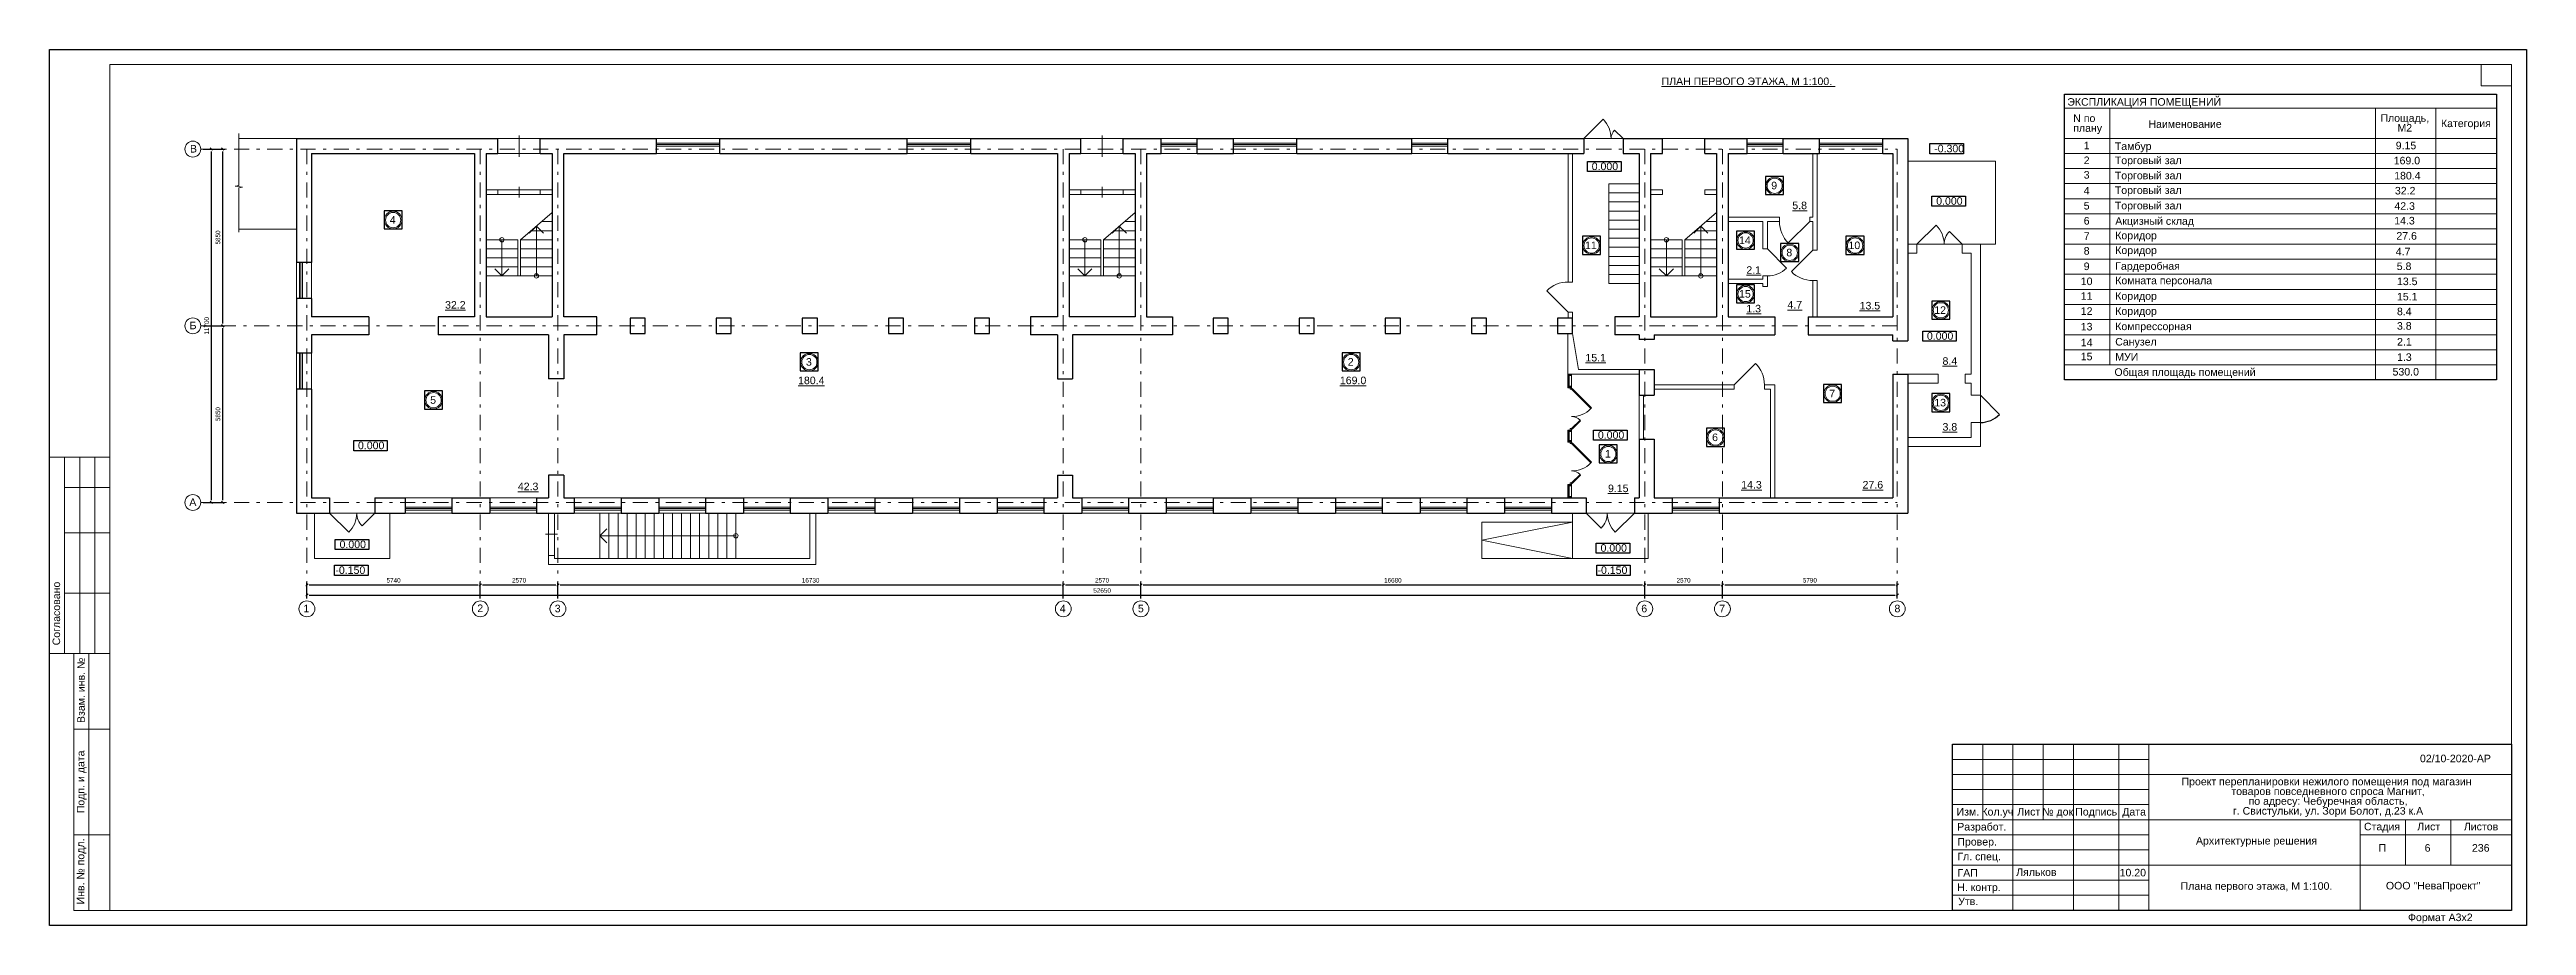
# Model space of a CAD drawing. Header units: metres. Extents: x 1642.4 to 1724.4, y -309.1 to -280.1.
import ezdxf
from ezdxf.enums import TextEntityAlignment as Align

# ---------------------------------------------------------------- set-up
doc = ezdxf.new("R2010")
doc.units = ezdxf.units.M
doc.header["$MEASUREMENT"] = 0
doc.linetypes.add('( Dashdot )', pattern=[1.001, 0.5, -0.25, 0.001, -0.25])
doc.linetypes.add('DGN Style 3', pattern=[55.399213, 39.570866, -15.828346])
doc.layers.get('Defpoints').update_dxf_attribs({"lineweight": 0})
doc.layers.add('Level 50', color=7, linetype='Continuous', lineweight=0)
doc.layers.add('Level 63', color=7, linetype='Continuous', lineweight=0)
for name, color, linetype in [('YOLO_FRAME', 1, 'Continuous'), ('YOLO_STAMP', 1, 'Continuous'), ('YOLO_TABLE', 1, 'Continuous')]:
    doc.layers.add(name, color=color, linetype=linetype)
doc.styles.add('GOST 2.304', font='CS_Gost2304.shx')
doc.styles.get("Standard").update_dxf_attribs({"font": 'times.ttf'})
doc.styles.add('Style-Arial', font='arial.ttf')
doc.dimstyles.get("Standard").update_dxf_attribs({"dimtxt": 0.18, "dimasz": 0.18, "dimexe": 0.18, "dimexo": 0.0625, "dimgap": 0.09, "dimtad": 0, "dimtih": 1, "dimtoh": 1, "dimdec": 4, "dimzin": 0, "dimdsep": 46, "dimtxsty": 'Standard', "dimcen": 0.09, "dimadec": 0, "dimazin": 0, "dimtfac": 1, "dimtdec": 4, "dimtofl": 0, "dimtmove": 0, "dimatfit": 3, "dimfxl": 1, "dimtolj": 1, "dimtzin": 0, "dimarcsym": 0})

msp = doc.modelspace()

# ---------------------------------------------------------------- texts
at = {"color": 7, "linetype": 'Continuous', "lineweight": 13, "style": 'Style-Arial'}
for s, p in [('%%uПЛАН ПЕРВОГО ЭТАЖА, М 1:100. %%U', (1695.79793272, -281.02847035)), ('-0.300', (1704.82383776, -283.25467022)), ('169.0', (1720.03577815, -283.6528765)), ('9.15', (1720.10202448, -283.15367911)), ('0.000', (1693.48557156, -283.84283075)), ('9', (1699.42882181, -284.47968065)), ('180.4', (1720.05185836, -284.15207389)), ('0.000', (1704.88977762, -284.99076833)), ('42.3', (1720.05898344, -285.15785476)), ('32.2', (1720.07507445, -284.65025251)), ('4', (1653.69498129, -285.6154818)), ('14.3', (1720.05302194, -285.64278937)), ('27.6', (1720.12444676, -286.14708061)), ('11', (1693.26326391, -286.45877398)), ('14', (1698.36220444, -286.2901645)), ('8', (1699.92905011, -286.69776068)), ('10', (1701.98676047, -286.45877398)), ('4.7', (1720.10405308, -286.66461586)), ('5.8', (1720.13692779, -287.15286147)), ('13.5', (1720.14354183, -287.65205886)), ('15', (1698.36220444, -288.06467176)), ('12', (1704.82615779, -288.60268323)), ('15.1', (1720.14354183, -288.15760122)), ('0.000', (1704.58283114, -289.45968876)), ('3.8', (1720.14354183, -289.12728846)), ('8.4', (1720.14354183, -288.64782411)), ('3', (1667.47268303, -290.31807444)), ('2', (1685.41007831, -290.31807444)), ('Общая площадь помещений', (1710.79157222, -290.65650324)), ('530.0', (1719.99825219, -290.64439812)), ('5', (1655.03161186, -291.57988458)), ('7', (1701.35045134, -291.36367975)), ('13', (1704.82615779, -291.66708581)), ('0.000', (1693.6895565, -292.73820758)), ('0.000', (1652.6416838, -293.08477692)), ('1', (1693.92330424, -293.36107571)), ('6', (1697.47106114, -292.81607889)), ('0.000', (1652.03180692, -296.35950499)), ('0.000', (1693.7774182, -296.47913697)), ('-0.150', (1651.89336036, -297.21303771)), ('-0.150', (1693.67689687, -297.21303771)), ('ООО "НеваПроект"', (1719.77740588, -307.65859096))]:
    msp.add_text(s, height=0.25, dxfattribs=at).set_placement(p, align=Align.TOP_LEFT)
at = {"color": 7, "lineweight": 13, "style": 'Style-Arial'}
msp.add_text('ЭКСПЛИКАЦИЯ ПОМЕЩЕНИЙ ', height=0.25, dxfattribs=at).set_placement((1711.82551544, -281.83631132), align=Align.MIDDLE_CENTER)
at = {"color": 7, "linetype": 'Continuous', "lineweight": 30, "style": 'Style-Arial'}
for s, p in [('В', (1647.08013256, -283.26230527)), ('Б', (1647.06799629, -289.11230527)), ('А', (1647.05828727, -294.96230527)), ('2', (1656.59239353, -298.47557218)), ('3', (1659.15480748, -298.48350545)), ('6', (1695.1257495, -298.48350545)), ('8', (1703.50873412, -298.48350545)), ('1', (1650.8357495, -298.48350545)), ('4', (1675.8757495, -298.48350545)), ('5', (1678.46080839, -298.48350545)), ('7', (1697.70763809, -298.48350545))]:
    msp.add_text(s, height=0.25, dxfattribs=at).set_placement(p, align=Align.TOP_LEFT)
at = {"color": 7, "linetype": 'Continuous', "lineweight": 0, "style": 'Style-Arial'}
for s, p in [('2', (1709.87010223, -283.6441317)), ('1', (1709.87010223, -283.15512201)), ('3', (1709.87010223, -284.12526184)), ('4', (1709.87010223, -284.6488938)), ('5', (1709.87010223, -285.14912588)), ('6', (1709.87010223, -285.6473045)), ('7', (1709.87010223, -286.15387205)), ('8', (1709.87010223, -286.64187889)), ('10', (1709.87010223, -287.65056945)), ('9', (1709.87010223, -287.15379499)), ('11', (1709.87010223, -288.13641535)), ('12', (1709.87010223, -288.63539222)), ('13', (1709.87010223, -289.15187705)), ('14', (1709.87010223, -289.67765698)), ('15', (1709.87010223, -290.1390557)), ('2.1', (1720.3892225, -289.65136493)), ('1.3', (1720.3892225, -290.16104955))]:
    msp.add_text(s, height=0.25, dxfattribs=at).set_placement(p, align=Align.TOP_CENTER)
for s, p in [('Тамбур', (1710.80354352, -283.17639941)), ('Торговый зал', (1710.80354352, -283.64637618)), ('Торговый зал', (1710.80354352, -284.14637618)), ('Торговый зал', (1710.80354352, -284.63222208)), ('Торговый зал', (1710.80354352, -285.14295584)), ('Акцизный склад', (1710.81715952, -285.65528914)), ('Коридор', (1710.81715952, -286.13238106)), ('Коридор', (1710.81715952, -286.62226855)), ('Гардеробная', (1710.81715952, -287.1448812)), ('Комната персонала', (1710.81715952, -287.62353265)), ('Коридор', (1710.81715952, -288.13622934)), ('Коридор', (1710.81715952, -288.63653997)), ('Компрессорная', (1710.81715952, -289.14206216)), ('Санузел', (1710.81715952, -289.65174679)), ('МУИ', (1710.81715952, -290.15070121))]:
    msp.add_text(s, height=0.25, dxfattribs=at).set_placement(p, align=Align.TOP_LEFT)
at = {"color": 7, "linetype": 'Continuous', "lineweight": 13, "style": 'Style-Arial'}
msp.add_text('02/10-2020-АР', height=0.25, dxfattribs=at).set_placement((1722.07963954, -303.44834188), align=Align.TOP_CENTER)
at = {"color": 7, "lineweight": 13, "style": 'Style-Arial'}
msp.add_text('Ляльков', height=0.25, dxfattribs=at).set_placement((1707.53726823, -307.21069317), align=Align.TOP_LEFT)
at = {"color": 7, "linetype": 'Continuous', "lineweight": 13, "char_height": 0.25, "style": 'Style-Arial'}
for s, insert, attachment_point, line_spacing_factor in [('N по \\Pплану', (1709.4266601, -282.57694091), 4, 0.776524), ('Наименование', (1711.91624234, -282.57110448), 4, 0.6), ('\\L5.8', (1700.1270712, -285.13760032), 1, 0.6), ('\\L2.1', (1698.60463974, -287.27711804), 1, 0.6), ('\\L32.2', (1655.52564472, -288.42970273), 1, 0.6), ('\\L1.3', (1698.60463974, -288.5544534), 1, 0.6), ('\\L4.7', (1699.96599141, -288.42572638), 1, 0.6), ('\\L13.5', (1702.35420263, -288.45736979), 1, 0.6), ('\\L15.1', (1693.2767872, -290.17881618), 1, 0.6), ('\\L180.4', (1667.21128964, -290.93124366), 1, 0.6), ('\\L169.0', (1685.14868492, -290.93124366), 1, 0.6), ('\\L8.4', (1705.09906727, -290.29017299), 1, 0.6), ('\\L3.8', (1705.09906727, -292.46991174), 1, 0.6), ('\\L42.3', (1657.93455313, -294.4410255), 1, 0.6), ('\\L9.15', (1694.0244252, -294.50497037), 1, 0.6), ('\\L14.3', (1698.43443179, -294.38521561), 1, 0.6), ('\\L27.6', (1702.45264028, -294.38521561), 1, 0.6), ('Проект перепланировки нежилого помещения под магазин\\P товаров повседневного спроса Магнит,\\P по адресу: Чебуречная область,\\P г. Свистульки, ул. Зори Болот, д.23 к.А', (1717.81265207, -304.21076905), 2, 0.776524), ('Архитектурные решения', (1715.49308687, -306.33416667), 5, 0.6), ('Плана первого этажа, М 1:100.\\P', (1715.49308687, -307.83416667), 5, 0.6)]:
    msp.add_mtext(s, dxfattribs=dict(at, insert=insert, attachment_point=attachment_point, line_spacing_factor=line_spacing_factor))
at = {"color": 7, "linetype": 'Continuous', "lineweight": 0, "char_height": 0.25}
for s, insert, attachment_point, line_spacing_factor, style in [('Площадь,\\PМ2', (1720.40290345, -282.24536975), 2, 0.776524, 'Style-Arial'), ('Категория', (1722.42629505, -282.42059822), 2, 0.6, 'Style-Arial'), ('\\fArial|b0|i0|c204204|p39;П', (1719.65630689, -306.53524259), 5, 0.72, 'GOST 2.304'), ('{\\fArial|b0|i0|c204|p39;6}', (1721.15630689, -306.53524259), 5, 0.72, 'GOST 2.304'), ('{\\fArial|b0|i0|c204|p39;236}', (1722.91760601, -306.53524259), 5, 0.72, 'GOST 2.304')]:
    msp.add_mtext(s, dxfattribs=dict(at, insert=insert, attachment_point=attachment_point, line_spacing_factor=line_spacing_factor, style=style))
at = {"color": 7, "linetype": 'Continuous', "lineweight": 30, "insert": (1710.96199607, -307.22775262), "char_height": 0.25, "attachment_point": 1, "line_spacing_factor": 0.72, "style": 'GOST 2.304'}
msp.add_mtext('\\fArial|b0|i0|c204204|p39;10.20', dxfattribs=at)
at = {"layer": 'Level 63', "color": 7, "linetype": 'Continuous', "lineweight": 0, "style": 'Style-Arial'}
for s, p in [('Согласовано', (1642.65509565, -298.77453382)), ('Взам. инв. №', (1643.47337978, -301.3175955)), ('Подп. и дата', (1643.46049335, -304.34738919)), ('Инв. № подл.', (1643.45602873, -307.31530699))]:
    msp.add_text(s, height=0.25002, rotation=90, dxfattribs=at).set_placement(p, align=Align.MIDDLE_CENTER)
for s, p in [('Изм.', (1705.93774868, -305.33694569)), ('Разработ.', (1706.39964687, -305.832908)), ('Кол.уч', (1706.91506882, -305.33694569)), ('Лист', (1707.95346649, -305.33694569)), ('№ док', (1708.9123678, -305.33694569)), ('Подпись', (1710.18636712, -305.33694569)), ('Дата', (1711.44184424, -305.33694569)), ('Стадия', (1719.6491456, -305.82694569)), ('Лист', (1721.19346649, -305.82694569)), ('Листов', (1722.92695755, -305.82694569)), ('Провер.', (1706.24500971, -306.33063907)), ('Гл. спец.', (1706.31128278, -306.81786887)), ('ГАП', (1705.93189435, -307.35937235)), ('Н. контр.', (1706.30618188, -307.83694569)), ('Утв.', (1705.9502341, -308.30375559)), ('Формат А3х2', (1721.57806194, -308.83272655))]:
    msp.add_text(s, height=0.25, dxfattribs=at).set_placement(p, align=Align.MIDDLE_CENTER)

# ---------------------------------------------------------------- blocks, each defined once
blk = doc.blocks.new('_Oblique-1')
at = {"color": 0, "linetype": 'ByBlock', "lineweight": -2}
blk.add_line((0.5, 0.5), (-0.5, -0.5), dxfattribs=at)
blk = doc.blocks.new('*D1370')
at = {"color": 0, "linetype": 'Continuous', "lineweight": -2, "transparency": 16777216}
for p, q in [((1647.513, -283.399), (1647.859, -283.399)), ((1647.784, -283.474), (1647.784, -295.024)), ((1647.513, -295.099), (1647.859, -295.099))]:
    blk.add_line(p, q, dxfattribs=at)
at = {"layer": 'Defpoints', "color": 0, "linetype": 'Continuous', "lineweight": 0, "transparency": 16777216}
for p in [(1647.438, -283.399), (1647.438, -295.099), (1647.784, -295.099)]:
    blk.add_point(p, dxfattribs=at)
at = {"color": 0, "linetype": 'Continuous', "lineweight": -2, "transparency": 16777216, "xscale": 0.075, "yscale": 0.075, "zscale": 0.075}
for p, rotation in [((1647.784, -283.399), 90), ((1647.784, -295.099), 270)]:
    blk.add_blockref('_Oblique-1', p, dxfattribs=dict(at, rotation=rotation))
at = {"color": 0, "linetype": 'Continuous', "lineweight": 0, "transparency": 16777216, "insert": (1647.632, -289.249), "char_height": 0.15, "attachment_point": 5, "rotation": 90, "style": 'Style-Arial'}
blk.add_mtext('\\A1;11700', dxfattribs=at)
blk = doc.blocks.new('*D1372')
at = {"color": 0, "linetype": 'Continuous', "lineweight": -2, "transparency": 16777216}
for p, q in [((1647.513, -283.399), (1648.235, -283.399)), ((1648.16, -283.474), (1648.16, -289.174)), ((1647.513, -289.249), (1648.235, -289.249))]:
    blk.add_line(p, q, dxfattribs=at)
at = {"layer": 'Defpoints', "color": 0, "linetype": 'Continuous', "lineweight": 0, "transparency": 16777216}
for p in [(1647.438, -283.399), (1647.438, -289.249), (1648.16, -289.249)]:
    blk.add_point(p, dxfattribs=at)
at = {"color": 0, "linetype": 'Continuous', "lineweight": -2, "transparency": 16777216, "xscale": 0.075, "yscale": 0.075, "zscale": 0.075}
for p, rotation in [((1648.16, -283.399), 90), ((1648.16, -289.249), 270)]:
    blk.add_blockref('_Oblique-1', p, dxfattribs=dict(at, rotation=rotation))
at = {"color": 0, "linetype": 'Continuous', "lineweight": 0, "transparency": 16777216, "insert": (1648.008, -286.324), "char_height": 0.15, "attachment_point": 5, "rotation": 90, "style": 'Style-Arial'}
blk.add_mtext('\\A1;5850', dxfattribs=at)
blk = doc.blocks.new('*D1371')
at = {"color": 0, "linetype": 'Continuous', "lineweight": -2, "transparency": 16777216}
for p, q in [((1647.513, -289.249), (1648.235, -289.249)), ((1648.16, -289.324), (1648.16, -295.024)), ((1647.513, -295.099), (1648.235, -295.099))]:
    blk.add_line(p, q, dxfattribs=at)
at = {"layer": 'Defpoints', "color": 0, "linetype": 'Continuous', "lineweight": 0, "transparency": 16777216}
for p in [(1647.438, -289.249), (1647.438, -295.099), (1648.16, -295.099)]:
    blk.add_point(p, dxfattribs=at)
at = {"color": 0, "linetype": 'Continuous', "lineweight": -2, "transparency": 16777216, "xscale": 0.075, "yscale": 0.075, "zscale": 0.075}
for p, rotation in [((1648.16, -289.249), 90), ((1648.16, -295.099), 270)]:
    blk.add_blockref('_Oblique-1', p, dxfattribs=dict(at, rotation=rotation))
at = {"color": 0, "linetype": 'Continuous', "lineweight": 0, "transparency": 16777216, "insert": (1648.008, -292.174), "char_height": 0.15, "attachment_point": 5, "rotation": 90, "style": 'Style-Arial'}
blk.add_mtext('\\A1;5850', dxfattribs=at)
blk = doc.blocks.new('*D1373')
at = {"color": 0, "linetype": 'Continuous', "lineweight": -2, "transparency": 16777216}
for p, q in [((1650.952, -298.282), (1650.952, -298.089)), ((1651.027, -298.164), (1703.527, -298.164)), ((1703.602, -298.282), (1703.602, -298.089))]:
    blk.add_line(p, q, dxfattribs=at)
at = {"layer": 'Defpoints', "color": 0, "linetype": 'Continuous', "lineweight": 0, "transparency": 16777216}
for p in [(1650.952, -298.357), (1703.602, -298.164), (1703.602, -298.357)]:
    blk.add_point(p, dxfattribs=at)
at = {"color": 0, "linetype": 'Continuous', "lineweight": -2, "transparency": 16777216, "xscale": 0.075, "yscale": 0.075, "zscale": 0.075, "rotation": 180}
blk.add_blockref('_Oblique-1', (1650.952, -298.164), dxfattribs=at)
at = {"color": 0, "linetype": 'Continuous', "lineweight": -2, "transparency": 16777216, "xscale": 0.075, "yscale": 0.075, "zscale": 0.075}
blk.add_blockref('_Oblique-1', (1703.602, -298.164), dxfattribs=at)
at = {"color": 0, "linetype": 'Continuous', "lineweight": 0, "transparency": 16777216, "insert": (1677.277, -298.012), "char_height": 0.15, "attachment_point": 5, "style": 'Style-Arial'}
blk.add_mtext('\\A1;52650', dxfattribs=at)
blk = doc.blocks.new('*D1380')
at = {"color": 0, "linetype": 'Continuous', "lineweight": -2, "transparency": 16777216}
for p, q in [((1650.952, -298.282), (1650.952, -297.752)), ((1651.027, -297.827), (1656.617, -297.827)), ((1656.692, -298.282), (1656.692, -297.752))]:
    blk.add_line(p, q, dxfattribs=at)
at = {"layer": 'Defpoints', "color": 0, "linetype": 'Continuous', "lineweight": 0, "transparency": 16777216}
for p in [(1650.952, -298.357), (1656.692, -297.827), (1656.692, -298.357)]:
    blk.add_point(p, dxfattribs=at)
at = {"color": 0, "linetype": 'Continuous', "lineweight": -2, "transparency": 16777216, "xscale": 0.075, "yscale": 0.075, "zscale": 0.075, "rotation": 180}
blk.add_blockref('_Oblique-1', (1650.952, -297.827), dxfattribs=at)
at = {"color": 0, "linetype": 'Continuous', "lineweight": -2, "transparency": 16777216, "xscale": 0.075, "yscale": 0.075, "zscale": 0.075}
blk.add_blockref('_Oblique-1', (1656.692, -297.827), dxfattribs=at)
at = {"color": 0, "linetype": 'Continuous', "lineweight": 0, "transparency": 16777216, "insert": (1653.822, -297.675), "char_height": 0.15, "attachment_point": 5, "style": 'Style-Arial'}
blk.add_mtext('\\A1;5740', dxfattribs=at)
blk = doc.blocks.new('*D1374')
at = {"color": 0, "linetype": 'Continuous', "lineweight": -2, "transparency": 16777216}
for p, q in [((1656.692, -298.282), (1656.692, -297.752)), ((1656.767, -297.827), (1659.187, -297.827)), ((1659.262, -298.282), (1659.262, -297.752))]:
    blk.add_line(p, q, dxfattribs=at)
at = {"layer": 'Defpoints', "color": 0, "linetype": 'Continuous', "lineweight": 0, "transparency": 16777216}
for p in [(1656.692, -298.357), (1659.262, -297.827), (1659.262, -298.357)]:
    blk.add_point(p, dxfattribs=at)
at = {"color": 0, "linetype": 'Continuous', "lineweight": -2, "transparency": 16777216, "xscale": 0.075, "yscale": 0.075, "zscale": 0.075, "rotation": 180}
blk.add_blockref('_Oblique-1', (1656.692, -297.827), dxfattribs=at)
at = {"color": 0, "linetype": 'Continuous', "lineweight": -2, "transparency": 16777216, "xscale": 0.075, "yscale": 0.075, "zscale": 0.075}
blk.add_blockref('_Oblique-1', (1659.262, -297.827), dxfattribs=at)
at = {"color": 0, "linetype": 'Continuous', "lineweight": 0, "transparency": 16777216, "insert": (1657.977, -297.675), "char_height": 0.15, "attachment_point": 5, "style": 'Style-Arial'}
blk.add_mtext('\\A1;2570', dxfattribs=at)
blk = doc.blocks.new('*D1375')
at = {"color": 0, "linetype": 'Continuous', "lineweight": -2, "transparency": 16777216}
for p, q in [((1659.262, -298.282), (1659.262, -297.752)), ((1659.337, -297.827), (1675.917, -297.827)), ((1675.992, -298.282), (1675.992, -297.752))]:
    blk.add_line(p, q, dxfattribs=at)
at = {"layer": 'Defpoints', "color": 0, "linetype": 'Continuous', "lineweight": 0, "transparency": 16777216}
for p in [(1659.262, -298.357), (1675.992, -297.827), (1675.992, -298.357)]:
    blk.add_point(p, dxfattribs=at)
at = {"color": 0, "linetype": 'Continuous', "lineweight": -2, "transparency": 16777216, "xscale": 0.075, "yscale": 0.075, "zscale": 0.075, "rotation": 180}
blk.add_blockref('_Oblique-1', (1659.262, -297.827), dxfattribs=at)
at = {"color": 0, "linetype": 'Continuous', "lineweight": -2, "transparency": 16777216, "xscale": 0.075, "yscale": 0.075, "zscale": 0.075}
blk.add_blockref('_Oblique-1', (1675.992, -297.827), dxfattribs=at)
at = {"color": 0, "linetype": 'Continuous', "lineweight": 0, "transparency": 16777216, "insert": (1667.627, -297.675), "char_height": 0.15, "attachment_point": 5, "style": 'Style-Arial'}
blk.add_mtext('\\A1;16730', dxfattribs=at)
blk = doc.blocks.new('*D1376')
at = {"color": 0, "linetype": 'Continuous', "lineweight": -2, "transparency": 16777216}
for p, q in [((1675.992, -298.282), (1675.992, -297.752)), ((1676.067, -297.827), (1678.487, -297.827)), ((1678.562, -298.282), (1678.562, -297.752))]:
    blk.add_line(p, q, dxfattribs=at)
at = {"layer": 'Defpoints', "color": 0, "linetype": 'Continuous', "lineweight": 0, "transparency": 16777216}
for p in [(1675.992, -298.357), (1678.562, -297.827), (1678.562, -298.357)]:
    blk.add_point(p, dxfattribs=at)
at = {"color": 0, "linetype": 'Continuous', "lineweight": -2, "transparency": 16777216, "xscale": 0.075, "yscale": 0.075, "zscale": 0.075, "rotation": 180}
blk.add_blockref('_Oblique-1', (1675.992, -297.827), dxfattribs=at)
at = {"color": 0, "linetype": 'Continuous', "lineweight": -2, "transparency": 16777216, "xscale": 0.075, "yscale": 0.075, "zscale": 0.075}
blk.add_blockref('_Oblique-1', (1678.562, -297.827), dxfattribs=at)
at = {"color": 0, "linetype": 'Continuous', "lineweight": 0, "transparency": 16777216, "insert": (1677.277, -297.675), "char_height": 0.15, "attachment_point": 5, "style": 'Style-Arial'}
blk.add_mtext('\\A1;2570', dxfattribs=at)
blk = doc.blocks.new('*D1377')
at = {"color": 0, "linetype": 'Continuous', "lineweight": -2, "transparency": 16777216}
for p, q in [((1678.562, -298.282), (1678.562, -297.752)), ((1678.637, -297.827), (1695.167, -297.827)), ((1695.242, -298.282), (1695.242, -297.752))]:
    blk.add_line(p, q, dxfattribs=at)
at = {"layer": 'Defpoints', "color": 0, "linetype": 'Continuous', "lineweight": 0, "transparency": 16777216}
for p in [(1678.562, -298.357), (1695.242, -297.827), (1695.242, -298.357)]:
    blk.add_point(p, dxfattribs=at)
at = {"color": 0, "linetype": 'Continuous', "lineweight": -2, "transparency": 16777216, "xscale": 0.075, "yscale": 0.075, "zscale": 0.075, "rotation": 180}
blk.add_blockref('_Oblique-1', (1678.562, -297.827), dxfattribs=at)
at = {"color": 0, "linetype": 'Continuous', "lineweight": -2, "transparency": 16777216, "xscale": 0.075, "yscale": 0.075, "zscale": 0.075}
blk.add_blockref('_Oblique-1', (1695.242, -297.827), dxfattribs=at)
at = {"color": 0, "linetype": 'Continuous', "lineweight": 0, "transparency": 16777216, "insert": (1686.902, -297.675), "char_height": 0.15, "attachment_point": 5, "style": 'Style-Arial'}
blk.add_mtext('\\A1;16680', dxfattribs=at)
blk = doc.blocks.new('*D1378')
at = {"color": 0, "linetype": 'Continuous', "lineweight": -2, "transparency": 16777216}
for p, q in [((1695.242, -298.282), (1695.242, -297.752)), ((1695.317, -297.827), (1697.737, -297.827)), ((1697.812, -298.282), (1697.812, -297.752))]:
    blk.add_line(p, q, dxfattribs=at)
at = {"layer": 'Defpoints', "color": 0, "linetype": 'Continuous', "lineweight": 0, "transparency": 16777216}
for p in [(1695.242, -298.357), (1697.812, -297.827), (1697.812, -298.357)]:
    blk.add_point(p, dxfattribs=at)
at = {"color": 0, "linetype": 'Continuous', "lineweight": -2, "transparency": 16777216, "xscale": 0.075, "yscale": 0.075, "zscale": 0.075, "rotation": 180}
blk.add_blockref('_Oblique-1', (1695.242, -297.827), dxfattribs=at)
at = {"color": 0, "linetype": 'Continuous', "lineweight": -2, "transparency": 16777216, "xscale": 0.075, "yscale": 0.075, "zscale": 0.075}
blk.add_blockref('_Oblique-1', (1697.812, -297.827), dxfattribs=at)
at = {"color": 0, "linetype": 'Continuous', "lineweight": 0, "transparency": 16777216, "insert": (1696.527, -297.675), "char_height": 0.15, "attachment_point": 5, "style": 'Style-Arial'}
blk.add_mtext('\\A1;2570', dxfattribs=at)
blk = doc.blocks.new('*D1379')
at = {"color": 0, "linetype": 'Continuous', "lineweight": -2, "transparency": 16777216}
for p, q in [((1697.812, -298.282), (1697.812, -297.752)), ((1697.887, -297.827), (1703.527, -297.827)), ((1703.602, -298.282), (1703.602, -297.752))]:
    blk.add_line(p, q, dxfattribs=at)
at = {"layer": 'Defpoints', "color": 0, "linetype": 'Continuous', "lineweight": 0, "transparency": 16777216}
for p in [(1697.812, -298.357), (1703.602, -297.827), (1703.602, -298.357)]:
    blk.add_point(p, dxfattribs=at)
at = {"color": 0, "linetype": 'Continuous', "lineweight": -2, "transparency": 16777216, "xscale": 0.075, "yscale": 0.075, "zscale": 0.075, "rotation": 180}
blk.add_blockref('_Oblique-1', (1697.812, -297.827), dxfattribs=at)
at = {"color": 0, "linetype": 'Continuous', "lineweight": -2, "transparency": 16777216, "xscale": 0.075, "yscale": 0.075, "zscale": 0.075}
blk.add_blockref('_Oblique-1', (1703.602, -297.827), dxfattribs=at)
at = {"color": 0, "linetype": 'Continuous', "lineweight": 0, "transparency": 16777216, "insert": (1700.707, -297.675), "char_height": 0.15, "attachment_point": 5, "style": 'Style-Arial'}
blk.add_mtext('\\A1;5790', dxfattribs=at)

# ---------------------------------------------------------------- dimensions: what is measured, and where the dimension line sits
at = {"color": 5, "linetype": 'Continuous', "lineweight": 0}
for base, p1, p2, picture, middle in [((1647.78386754, -295.09901842), (1647.43752077, -283.39901842), (1647.43752077, -295.09901842), '*D1370', (1647.63228159, -289.24901842)), ((1648.15993119, -289.24901842), (1647.43752077, -283.39901842), (1647.43752077, -289.24901842), '*D1372', (1648.00834524, -286.32401842)), ((1648.15993119, -295.09901842), (1647.43752077, -289.24901842), (1647.43752077, -295.09901842), '*D1371', (1648.00834524, -292.17401842))]:
    dim = msp.add_linear_dim(base=base, p1=p1, p2=p2, angle=270, dimstyle='Standard', override={"dimtxt": 0.15, "dimasz": 0.075, "dimexe": 0.075, "dimexo": 0.075, "dimgap": 0.075, "dimtad": 1, "dimtih": 0, "dimtoh": 0, "dimlfac": 1000, "dimzin": 11, "dimtxsty": 'Style-Arial', "dimblk": '_Oblique-1', "dimtzin": 11}, dxfattribs=at)
    dim.commit()
    dim.dimension.update_dxf_attribs({"geometry": picture, "text_midpoint": middle})
for base, p1, p2, picture, middle in [((1656.69162755, -297.82687018), (1650.95162755, -298.35686315), (1656.69162755, -298.35686315), '*D1380', (1653.82162755, -297.67528424)), ((1659.26162755, -297.82687018), (1656.69162755, -298.35686315), (1659.26162755, -298.35686315), '*D1374', (1657.97662755, -297.67528424)), ((1675.99162755, -297.82687018), (1659.26162755, -298.35686315), (1675.99162755, -298.35686315), '*D1375', (1667.62662755, -297.67523308)), ((1678.56162755, -297.82687018), (1675.99162755, -298.35686315), (1678.56162755, -298.35686315), '*D1376', (1677.27662755, -297.67528424)), ((1695.24162755, -297.82687018), (1678.56162755, -298.35686315), (1695.24162755, -298.35686315), '*D1377', (1686.90162755, -297.67528424)), ((1697.81162755, -297.82687018), (1695.24162755, -298.35686315), (1697.81162755, -298.35686315), '*D1378', (1696.52662755, -297.67528424)), ((1703.60162755, -297.82687018), (1697.81162755, -298.35686315), (1703.60162755, -298.35686315), '*D1379', (1700.70662755, -297.67528424)), ((1703.6016275518, -298.1638984202), (1650.9516275518, -298.3568631505), (1703.6016275518, -298.3568631505), '*D1373', (1677.2766275518, -298.012312472))]:
    dim = msp.add_linear_dim(base=base, p1=p1, p2=p2, dimstyle='Standard', override={"dimtxt": 0.15, "dimasz": 0.075, "dimexe": 0.075, "dimexo": 0.075, "dimgap": 0.075, "dimtad": 1, "dimtih": 0, "dimtoh": 0, "dimlfac": 1000, "dimzin": 11, "dimtxsty": 'Style-Arial', "dimblk": '_Oblique-1', "dimtzin": 11}, dxfattribs=at)
    dim.commit()
    dim.dimension.update_dxf_attribs({"geometry": picture, "text_midpoint": middle})

# ---------------------------------------------------------------- linework, layer by layer
at = {"color": 7, "linetype": 'Continuous', "lineweight": 13}
for p, q in [((1709.13270444, -282.04202959), (1723.43369233, -282.04202959)), ((1709.13270444, -282.04202959), (1709.13270444, -291.04202959)), ((1710.63270444, -282.04202959), (1710.63270444, -290.54202959)), ((1719.43369233, -282.04202959), (1719.43369233, -291.04202959)), ((1721.43369233, -282.04202959), (1721.43369233, -291.04202959)), ((1723.43369233, -282.04202959), (1723.43369233, -291.04202959)), ((1693.22662755, -283.04901842), (1693.86302365, -282.41262232)), ((1694.52662755, -283.04901842), (1694.24378484, -282.76617571)), ((1692.70162755, -283.54901842), (1692.70162755, -287.79901842)), ((1692.85162755, -283.54901842), (1692.85162755, -287.79901842)), ((1700.80162755, -283.54901842), (1700.80162755, -285.64901842)), ((1700.95162755, -283.54901842), (1700.95162755, -286.74901842)), ((1709.13270444, -283.04202959), (1723.43369233, -283.04202959)), ((1656.88162755, -284.74901842), (1657.27662755, -284.74901842)), ((1656.88162755, -284.89901842), (1657.27662755, -284.89901842)), ((1657.27662755, -284.74901842), (1657.27662755, -284.89901842)), ((1658.67662755, -284.74901842), (1658.67662755, -284.89901842)), ((1658.67662755, -284.74901842), (1659.07162755, -284.74901842)), ((1658.67662755, -284.89901842), (1659.07162755, -284.89901842)), ((1676.18162755, -284.74901842), (1676.57662755, -284.74901842)), ((1676.18162755, -284.89901842), (1676.57662755, -284.89901842)), ((1676.57662755, -284.74901842), (1676.57662755, -284.89901842)), ((1677.97662755, -284.74901842), (1677.97662755, -284.89901842)), ((1677.97662755, -284.74901842), (1678.37162755, -284.74901842)), ((1677.97662755, -284.89901842), (1678.37162755, -284.89901842)), ((1694.05162755, -284.54901842), (1695.05162755, -284.54901842)), ((1694.05162755, -284.54901842), (1694.05162755, -287.84901842)), ((1695.43162755, -284.74901842), (1695.82662755, -284.74901842)), ((1695.43162755, -284.89901842), (1695.82662755, -284.89901842)), ((1695.82662755, -284.74901842), (1695.82662755, -284.89901842)), ((1697.22662755, -284.74901842), (1697.22662755, -284.89901842)), ((1697.22662755, -284.74901842), (1697.62162755, -284.74901842)), ((1697.22662755, -284.89901842), (1697.62162755, -284.89901842)), ((1698.00162755, -285.64901842), (1699.70162755, -285.64901842)), ((1698.00162755, -285.79901842), (1699.15162755, -285.79901842)), ((1699.15162755, -285.79901842), (1699.15162755, -286.69901842)), ((1699.30162755, -285.79901842), (1699.30162755, -286.69901842)), ((1699.30162755, -285.79901842), (1699.70162755, -285.79901842)), ((1699.70162755, -285.64901842), (1699.70162755, -285.79901842)), ((1700.70162755, -285.79901842), (1699.99452077, -286.5061252)), ((1700.70162755, -285.64901842), (1700.70162755, -285.79901842)), ((1700.70162755, -285.64901842), (1700.80162755, -285.64901842)), ((1700.70162755, -285.79901842), (1700.80162755, -285.79901842)), ((1700.80162755, -285.79901842), (1700.80162755, -286.74901842)), ((1704.25162755, -286.54901842), (1704.88913082, -285.91151515)), ((1705.75162755, -286.54901842), (1705.32847065, -286.12586152)), ((1699.15162755, -286.69901842), (1699.30162755, -286.69901842)), ((1699.30162755, -286.69901842), (1699.93802365, -287.33541452)), ((1700.80162755, -286.74901842), (1700.09452077, -287.4561252)), ((1700.80162755, -286.74901842), (1700.95162755, -286.74901842)), ((1704.25162755, -286.84901842), (1703.95162755, -286.84901842)), ((1704.25162755, -286.54901842), (1704.25162755, -286.84901842)), ((1705.75162755, -286.54901842), (1705.75162755, -286.84901842)), ((1706.05162755, -286.84901842), (1705.75162755, -286.84901842)), ((1692.70162755, -287.79901842), (1692.85162755, -287.79901842)), ((1698.00162755, -287.69901842), (1699.15162755, -287.69901842)), ((1699.15162755, -287.59901842), (1699.30162755, -287.59901842)), ((1699.15162755, -287.59901842), (1699.15162755, -287.69901842)), ((1699.30162755, -287.59901842), (1699.30162755, -287.94901842)), ((1700.80162755, -287.74901842), (1700.95162755, -287.74901842)), ((1700.80162755, -287.74901842), (1700.80162755, -288.94901842)), ((1700.95162755, -287.74901842), (1700.95162755, -288.94901842)), ((1692.70162755, -288.79901842), (1691.99452077, -288.09191164)), ((1694.05162755, -287.84901842), (1695.05162755, -287.84901842)), ((1698.00162755, -287.84901842), (1699.15162755, -287.84901842)), ((1699.15162755, -287.84901842), (1699.15162755, -287.94901842)), ((1699.15162755, -287.94901842), (1699.30162755, -287.94901842)), ((1692.70162755, -288.79901842), (1692.85162755, -288.79901842)), ((1692.70162755, -288.79901842), (1692.70162755, -288.99901842)), ((1692.85162755, -288.79901842), (1692.85162755, -288.99901842)), ((1692.69955849, -289.49901842), (1692.69955849, -290.84901842)), ((1692.85162755, -289.49901842), (1693.05162755, -290.69901842)), ((1695.05162755, -290.84901842), (1692.69955849, -290.84901842)), ((1692.81955849, -290.87401842), (1692.69955849, -290.87401842)), ((1695.05162755, -290.69901842), (1693.05162755, -290.69901842)), ((1698.20162755, -291.19901842), (1698.90873433, -290.49191164)), ((1704.95162755, -290.84901842), (1703.95162755, -290.84901842)), ((1704.95162755, -290.84901842), (1704.95162755, -291.14901842)), ((1706.05162755, -290.84901842), (1705.85162755, -290.84901842)), ((1705.85162755, -290.84901842), (1705.85162755, -291.14901842)), ((1709.13270444, -290.54202959), (1723.43369233, -290.54202959)), ((1709.13270444, -291.04202959), (1723.43369233, -291.04202959)), ((1692.81955849, -291.27401842), (1692.69955849, -291.27401842)), ((1695.05162755, -291.54901842), (1695.05162755, -292.99901842)), ((1695.20162755, -291.54901842), (1695.20162755, -292.99901842)), ((1695.55162755, -291.19901842), (1698.20162755, -291.19901842)), ((1695.55162755, -291.34901842), (1698.20162755, -291.34901842)), ((1698.20162755, -291.19901842), (1698.20162755, -291.34901842)), ((1699.20162755, -291.19901842), (1699.20162755, -291.34901842)), ((1699.20162755, -291.19901842), (1699.55162755, -291.19901842)), ((1699.20162755, -291.34901842), (1699.40162755, -291.34901842)), ((1699.40162755, -291.34901842), (1699.40162755, -294.94901842)), ((1699.55162755, -291.19901842), (1699.55162755, -294.94901842)), ((1704.95162755, -291.14901842), (1703.95162755, -291.14901842)), ((1706.05162755, -291.14901842), (1705.85162755, -291.14901842)), ((1706.35162755, -291.54901842), (1706.05162755, -291.54901842)), ((1706.35162755, -291.54901842), (1706.98802365, -292.18541452)), ((1692.81955849, -292.72401842), (1692.69955849, -292.72401842)), ((1706.35162755, -292.44901842), (1706.05162755, -292.44901842)), ((1692.81955849, -293.07401842), (1692.69955849, -293.07401842)), ((1706.05162755, -292.94901842), (1703.95162755, -292.94901842)), ((1706.35162755, -293.24901842), (1703.95162755, -293.24901842)), ((1692.81955849, -294.52401842), (1692.69955849, -294.52401842)), ((1692.81955849, -294.92401842), (1692.69955849, -294.92401842)), ((1651.70162755, -295.44901842), (1652.33802365, -296.08541452)), ((1653.20162755, -295.44901842), (1652.77736348, -295.87328249)), ((1660.65162755, -296.94901842), (1660.65162755, -295.44901842)), ((1665.15162755, -296.94901842), (1665.15162755, -295.44901842)), ((1667.60162755, -295.44901842), (1667.60162755, -296.94901842)), ((1667.80162755, -295.44901842), (1667.80162755, -297.14901842)), ((1693.30162755, -295.44901842), (1693.7966023, -295.94399317)), ((1694.90162755, -295.44901842), (1694.26523145, -296.08541452)), ((1658.95162755, -296.84901842), (1658.95162755, -297.14901842)), ((1658.95162755, -296.84901842), (1659.15162755, -296.84901842)), ((1658.95162755, -297.14901842), (1667.80162755, -297.14901842)), ((1659.15162755, -296.84901842), (1659.15162755, -296.94901842)), ((1659.15162755, -296.94901842), (1667.60162755, -296.94901842))]:
    msp.add_line(p, q, dxfattribs=at)
at = {"color": 1, "linetype": '( Dashdot )', "lineweight": 0}
for p, q in [((1647.43752077, -283.39901842), (1703.60162755, -283.39901842)), ((1650.95162755, -283.39901842), (1650.95162755, -298.35686315)), ((1656.69162755, -283.39901842), (1656.69162755, -298.35686315)), ((1659.26162755, -283.39901842), (1659.26162755, -298.35686315)), ((1675.99162755, -283.39901842), (1675.99162755, -298.35686315)), ((1678.56162755, -283.39901842), (1678.56162755, -298.35686315)), ((1695.24162755, -283.39901842), (1695.24162755, -298.35686315)), ((1697.81162755, -283.39901842), (1697.81162755, -298.35686315)), ((1703.60162755, -283.39901842), (1703.60162755, -298.35686315)), ((1703.60162755, -289.24901842), (1647.43752077, -289.24901842)), ((1647.43752077, -295.09901842), (1703.60162755, -295.09901842))]:
    msp.add_line(p, q, dxfattribs=at)
at = {"color": 7, "linetype": 'DGN Style 3', "lineweight": 0}
for p, q in [((1650.60162755, -283.04901842), (1648.7022331, -283.04901842)), ((1650.60162755, -286.04901842), (1648.7022331, -286.04901842))]:
    msp.add_line(p, q, dxfattribs=at)
at = {"color": 7, "linetype": 'Continuous', "lineweight": 30}
for p, q in [((1650.60162755, -283.04901842), (1657.27662755, -283.04901842)), ((1650.60162755, -283.04901842), (1650.60162755, -287.14901842)), ((1651.10162755, -283.54901842), (1656.50162755, -283.54901842)), ((1651.10162755, -283.54901842), (1651.10162755, -287.14901842)), ((1656.50162755, -283.54901842), (1656.50162755, -288.94901842)), ((1656.88162755, -283.54901842), (1656.88162755, -288.94901842)), ((1656.88162755, -283.54901842), (1657.27662755, -283.54901842)), ((1657.27662755, -283.54901842), (1657.27662755, -283.04901842)), ((1658.67662755, -283.54901842), (1658.67662755, -283.04901842)), ((1658.67662755, -283.04901842), (1662.52662755, -283.04901842)), ((1658.67662755, -283.54901842), (1659.07162755, -283.54901842)), ((1659.07162755, -283.54901842), (1659.07162755, -288.94901842)), ((1659.45162755, -288.94901842), (1659.45162755, -283.54901842)), ((1659.45162755, -283.54901842), (1662.52662755, -283.54901842)), ((1662.52662755, -283.54901842), (1662.52662755, -283.04901842)), ((1664.62662755, -283.54901842), (1664.62662755, -283.04901842)), ((1664.62662755, -283.04901842), (1670.82662755, -283.04901842)), ((1664.62662755, -283.54901842), (1670.82662755, -283.54901842)), ((1670.82662755, -283.54901842), (1670.82662755, -283.04901842)), ((1672.92662755, -283.54901842), (1672.92662755, -283.04901842)), ((1672.92662755, -283.04901842), (1676.57662755, -283.04901842)), ((1672.92662755, -283.54901842), (1675.80162755, -283.54901842)), ((1675.80162755, -283.54901842), (1675.80162755, -288.94901842)), ((1676.18162755, -283.54901842), (1676.18162755, -288.94901842)), ((1676.18162755, -283.54901842), (1676.57662755, -283.54901842)), ((1676.57662755, -283.54901842), (1676.57662755, -283.04901842)), ((1677.97662755, -283.54901842), (1677.97662755, -283.04901842)), ((1677.97662755, -283.04901842), (1679.22662755, -283.04901842)), ((1677.97662755, -283.54901842), (1678.37162755, -283.54901842)), ((1678.37162755, -283.54901842), (1678.37162755, -288.94901842)), ((1678.75162755, -283.54901842), (1678.75162755, -288.94901842)), ((1678.75162755, -283.54901842), (1679.22662755, -283.54901842)), ((1679.22662755, -283.54901842), (1679.22662755, -283.04901842)), ((1680.42662755, -283.54901842), (1680.42662755, -283.04901842)), ((1680.42662755, -283.04901842), (1681.62662755, -283.04901842)), ((1680.42662755, -283.54901842), (1681.62662755, -283.54901842)), ((1681.62662755, -283.54901842), (1681.62662755, -283.04901842)), ((1683.72662755, -283.54901842), (1683.72662755, -283.04901842)), ((1683.72662755, -283.04901842), (1687.52662755, -283.04901842)), ((1683.72662755, -283.54901842), (1687.52662755, -283.54901842)), ((1687.52662755, -283.54901842), (1687.52662755, -283.04901842)), ((1688.72662755, -283.54901842), (1688.72662755, -283.04901842)), ((1688.72662755, -283.04901842), (1693.22662755, -283.04901842)), ((1688.72662755, -283.54901842), (1693.22662755, -283.54901842)), ((1693.22662755, -283.04901842), (1693.22662755, -283.54901842)), ((1694.52662755, -283.04901842), (1694.52662755, -283.54901842)), ((1694.52662755, -283.04901842), (1695.82662755, -283.04901842)), ((1694.52662755, -283.54901842), (1695.05162755, -283.54901842)), ((1695.05162755, -283.54901842), (1695.05162755, -288.94901842)), ((1695.43162755, -283.54901842), (1695.82662755, -283.54901842)), ((1695.43162755, -283.54901842), (1695.43162755, -288.94901842)), ((1695.82662755, -283.54901842), (1695.82662755, -283.04901842)), ((1697.22662755, -283.54901842), (1697.22662755, -283.04901842)), ((1697.22662755, -283.04901842), (1698.62662755, -283.04901842)), ((1697.22662755, -283.54901842), (1697.62162755, -283.54901842)), ((1697.62162755, -283.54901842), (1697.62162755, -288.94901842)), ((1698.00162755, -283.54901842), (1698.00162755, -288.94901842)), ((1698.00162755, -283.54901842), (1698.62662755, -283.54901842)), ((1698.62662755, -283.54901842), (1698.62662755, -283.04901842)), ((1699.82662755, -283.54901842), (1699.82662755, -283.04901842)), ((1699.82662755, -283.04901842), (1701.02662755, -283.04901842)), ((1699.82662755, -283.54901842), (1701.02662755, -283.54901842)), ((1701.02662755, -283.54901842), (1701.02662755, -283.04901842)), ((1703.12662755, -283.54901842), (1703.12662755, -283.04901842)), ((1703.12662755, -283.04901842), (1703.95162755, -283.04901842)), ((1703.12662755, -283.54901842), (1703.45162755, -283.54901842)), ((1703.45162755, -283.54901842), (1703.45162755, -288.94901842)), ((1703.95162755, -283.04901842), (1703.95162755, -289.74901842)), ((1651.10162755, -287.14901842), (1650.60162755, -287.14901842)), ((1651.10162755, -288.34901842), (1650.60162755, -288.34901842)), ((1650.60162755, -288.34901842), (1650.60162755, -290.14901842)), ((1651.10162755, -288.34901842), (1651.10162755, -288.94901842)), ((1653.00162755, -288.94901842), (1651.10162755, -288.94901842)), ((1653.00162755, -288.94901842), (1653.00162755, -289.54901842)), ((1655.30162755, -288.94901842), (1655.30162755, -289.54901842)), ((1656.50162755, -288.94901842), (1655.30162755, -288.94901842)), ((1656.88162755, -288.94901842), (1659.07162755, -288.94901842)), ((1660.55162755, -288.94901842), (1659.45162755, -288.94901842)), ((1660.55162755, -289.54901842), (1660.55162755, -288.94901842)), ((1675.80162755, -288.94901842), (1674.90162755, -288.94901842)), ((1674.90162755, -288.94901842), (1674.90162755, -289.54901842)), ((1678.37162755, -288.94901842), (1676.18162755, -288.94901842)), ((1678.75162755, -288.94901842), (1679.60162755, -288.94901842)), ((1679.60162755, -288.94901842), (1679.60162755, -289.54901842)), ((1694.25162755, -288.94901842), (1694.25162755, -289.54901842)), ((1695.05162755, -288.94901842), (1694.25162755, -288.94901842)), ((1695.43162755, -288.94901842), (1697.62162755, -288.94901842)), ((1698.00162755, -288.94901842), (1699.55162755, -288.94901842)), ((1699.55162755, -288.94901842), (1699.55162755, -289.54901842)), ((1700.65162755, -288.94901842), (1700.65162755, -289.54901842)), ((1700.65162755, -288.94901842), (1703.45162755, -288.94901842)), ((1651.10162755, -290.14901842), (1650.60162755, -290.14901842)), ((1651.10162755, -289.54901842), (1651.10162755, -290.14901842)), ((1653.00162755, -289.54901842), (1651.10162755, -289.54901842)), ((1658.95162755, -289.54901842), (1655.30162755, -289.54901842)), ((1658.95162755, -289.54901842), (1658.95162755, -290.99901842)), ((1660.55162755, -289.54901842), (1659.45162755, -289.54901842)), ((1659.45162755, -289.54901842), (1659.45162755, -290.99901842)), ((1675.80162755, -289.54901842), (1674.90162755, -289.54901842)), ((1675.80162755, -289.54901842), (1675.80162755, -290.99901842)), ((1676.30162755, -289.54901842), (1676.30162755, -290.99901842)), ((1679.60162755, -289.54901842), (1676.30162755, -289.54901842)), ((1695.05162755, -289.54901842), (1694.25162755, -289.54901842)), ((1695.05162755, -289.54901842), (1695.05162755, -289.69901842)), ((1695.55162755, -289.69901842), (1695.05162755, -289.69901842)), ((1695.55162755, -289.54901842), (1699.55162755, -289.54901842)), ((1695.55162755, -289.54901842), (1695.55162755, -289.69901842)), ((1700.65162755, -289.54901842), (1703.45162755, -289.54901842)), ((1703.45162755, -289.74901842), (1703.45162755, -289.54901842)), ((1703.45162755, -289.74901842), (1703.95162755, -289.74901842)), ((1659.45162755, -290.99901842), (1658.95162755, -290.99901842)), ((1675.80162755, -290.99901842), (1676.30162755, -290.99901842)), ((1695.05162755, -290.69901842), (1695.55162755, -290.69901842)), ((1695.05162755, -290.69901842), (1695.05162755, -291.54901842)), ((1695.55162755, -290.69901842), (1695.55162755, -291.54901842)), ((1703.45162755, -290.84901842), (1703.95162755, -290.84901842)), ((1703.45162755, -290.84901842), (1703.45162755, -294.94901842)), ((1703.95162755, -290.84901842), (1703.95162755, -295.44901842)), ((1651.10162755, -291.34901842), (1650.60162755, -291.34901842)), ((1650.60162755, -291.34901842), (1650.60162755, -295.44901842)), ((1651.10162755, -291.34901842), (1651.10162755, -294.94901842)), ((1695.05162755, -291.54901842), (1695.55162755, -291.54901842)), ((1695.05162755, -292.99901842), (1695.55162755, -292.99901842)), ((1695.05162755, -292.99901842), (1695.05162755, -294.94901842)), ((1695.55162755, -292.99901842), (1695.55162755, -294.94901842)), ((1659.45162755, -294.19901842), (1658.95162755, -294.19901842)), ((1658.95162755, -294.19901842), (1658.95162755, -294.94901842)), ((1659.45162755, -294.19901842), (1659.45162755, -294.94901842)), ((1675.80162755, -294.19901842), (1676.30162755, -294.19901842)), ((1675.80162755, -294.19901842), (1675.80162755, -294.94901842)), ((1676.30162755, -294.19901842), (1676.30162755, -294.94901842)), ((1651.10162755, -294.94901842), (1651.70162755, -294.94901842)), ((1651.70162755, -294.94901842), (1651.70162755, -295.44901842)), ((1653.20162755, -294.94901842), (1653.20162755, -295.44901842)), ((1653.20162755, -294.94901842), (1654.20162755, -294.94901842)), ((1654.20162755, -294.94901842), (1654.20162755, -295.44901842)), ((1655.75162755, -294.94901842), (1657.00162755, -294.94901842)), ((1655.75162755, -294.94901842), (1655.75162755, -295.44901842)), ((1657.00162755, -294.94901842), (1657.00162755, -295.44901842)), ((1658.55162755, -294.94901842), (1658.95162755, -294.94901842)), ((1658.55162755, -294.94901842), (1658.55162755, -295.44901842)), ((1659.45162755, -294.94901842), (1659.80162755, -294.94901842)), ((1659.80162755, -294.94901842), (1659.80162755, -295.44901842)), ((1661.35162755, -294.94901842), (1662.60162755, -294.94901842)), ((1661.35162755, -294.94901842), (1661.35162755, -295.44901842)), ((1662.60162755, -294.94901842), (1662.60162755, -295.44901842)), ((1664.15162755, -294.94901842), (1665.40162755, -294.94901842)), ((1664.15162755, -294.94901842), (1664.15162755, -295.44901842)), ((1665.40162755, -294.94901842), (1665.40162755, -295.44901842)), ((1666.95162755, -294.94901842), (1668.20162755, -294.94901842)), ((1666.95162755, -294.94901842), (1666.95162755, -295.44901842)), ((1668.20162755, -294.94901842), (1668.20162755, -295.44901842)), ((1669.75162755, -294.94901842), (1671.00162755, -294.94901842)), ((1669.75162755, -294.94901842), (1669.75162755, -295.44901842)), ((1671.00162755, -294.94901842), (1671.00162755, -295.44901842)), ((1672.55162755, -294.94901842), (1673.80162755, -294.94901842)), ((1672.55162755, -294.94901842), (1672.55162755, -295.44901842)), ((1673.80162755, -294.94901842), (1673.80162755, -295.44901842)), ((1675.35162755, -294.94901842), (1675.80162755, -294.94901842)), ((1675.35162755, -294.94901842), (1675.35162755, -295.44901842)), ((1676.30162755, -294.94901842), (1676.60162755, -294.94901842)), ((1676.60162755, -294.94901842), (1676.60162755, -295.44901842)), ((1678.15162755, -294.94901842), (1679.40162755, -294.94901842)), ((1678.15162755, -294.94901842), (1678.15162755, -295.44901842)), ((1679.40162755, -294.94901842), (1679.40162755, -295.44901842)), ((1680.95162755, -294.94901842), (1682.20162755, -294.94901842)), ((1680.95162755, -294.94901842), (1680.95162755, -295.44901842)), ((1682.20162755, -294.94901842), (1682.20162755, -295.44901842)), ((1683.75162755, -294.94901842), (1685.00162755, -294.94901842)), ((1683.75162755, -294.94901842), (1683.75162755, -295.44901842)), ((1685.00162755, -294.94901842), (1685.00162755, -295.44901842)), ((1686.55162755, -294.94901842), (1687.80162755, -294.94901842)), ((1686.55162755, -294.94901842), (1686.55162755, -295.44901842)), ((1687.80162755, -294.94901842), (1687.80162755, -295.44901842)), ((1689.35162755, -294.94901842), (1690.60162755, -294.94901842)), ((1689.35162755, -294.94901842), (1689.35162755, -295.44901842)), ((1690.60162755, -294.94901842), (1690.60162755, -295.44901842)), ((1692.15162755, -294.94901842), (1693.30162755, -294.94901842)), ((1692.15162755, -294.94901842), (1692.15162755, -295.44901842)), ((1693.30162755, -294.94901842), (1693.30162755, -295.44901842)), ((1694.90162755, -294.94901842), (1694.90162755, -295.44901842)), ((1694.90162755, -294.94901842), (1695.05162755, -294.94901842)), ((1695.55162755, -294.94901842), (1696.15162755, -294.94901842)), ((1696.15162755, -294.94901842), (1696.15162755, -295.44901842)), ((1697.70162755, -294.94901842), (1703.45162755, -294.94901842)), ((1697.70162755, -294.94901842), (1697.70162755, -295.44901842)), ((1650.60162755, -295.44901842), (1651.70162755, -295.44901842)), ((1653.20162755, -295.44901842), (1654.20162755, -295.44901842)), ((1655.75162755, -295.44901842), (1657.00162755, -295.44901842)), ((1658.55162755, -295.44901842), (1659.80162755, -295.44901842)), ((1661.35162755, -295.44901842), (1662.60162755, -295.44901842)), ((1664.15162755, -295.44901842), (1665.40162755, -295.44901842)), ((1666.95162755, -295.44901842), (1668.20162755, -295.44901842)), ((1669.75162755, -295.44901842), (1671.00162755, -295.44901842)), ((1672.55162755, -295.44901842), (1673.80162755, -295.44901842)), ((1675.35162755, -295.44901842), (1676.60162755, -295.44901842)), ((1678.15162755, -295.44901842), (1679.40162755, -295.44901842)), ((1680.95162755, -295.44901842), (1682.20162755, -295.44901842)), ((1683.75162755, -295.44901842), (1685.00162755, -295.44901842)), ((1686.55162755, -295.44901842), (1687.80162755, -295.44901842)), ((1689.35162755, -295.44901842), (1690.60162755, -295.44901842)), ((1692.15162755, -295.44901842), (1693.30162755, -295.44901842)), ((1694.90162755, -295.44901842), (1696.15162755, -295.44901842)), ((1697.70162755, -295.44901842), (1703.95162755, -295.44901842))]:
    msp.add_line(p, q, dxfattribs=at)
at = {"color": 7, "linetype": 'Continuous', "lineweight": 0}
for p, q in [((1657.97662755, -283.64901842), (1657.97662755, -282.94901842)), ((1662.52662755, -283.19901842), (1664.62662755, -283.19901842)), ((1662.52662755, -283.24901842), (1664.62662755, -283.24901842)), ((1662.52662755, -283.29901842), (1664.62662755, -283.29901842)), ((1670.82662755, -283.19901842), (1672.92662755, -283.19901842)), ((1670.82662755, -283.24901842), (1672.92662755, -283.24901842)), ((1670.82662755, -283.29901842), (1672.92662755, -283.29901842)), ((1677.27662755, -283.64901842), (1677.27662755, -282.94901842)), ((1679.22662755, -283.19901842), (1680.42662755, -283.19901842)), ((1679.22662755, -283.24901842), (1680.42662755, -283.24901842)), ((1679.22662755, -283.29901842), (1680.42662755, -283.29901842)), ((1687.52662755, -283.19901842), (1688.72662755, -283.19901842)), ((1687.52662755, -283.24901842), (1688.72662755, -283.24901842)), ((1687.52662755, -283.29901842), (1688.72662755, -283.29901842)), ((1693.22662755, -283.04901842), (1694.52662755, -283.04901842)), ((1695.82662755, -283.04901842), (1697.22662755, -283.04901842)), ((1698.62662755, -283.19901842), (1699.82662755, -283.19901842)), ((1698.62662755, -283.24901842), (1699.82662755, -283.24901842)), ((1698.62662755, -283.29901842), (1699.82662755, -283.29901842)), ((1701.02662755, -283.19901842), (1703.12662755, -283.19901842)), ((1701.02662755, -283.24901842), (1703.12662755, -283.24901842)), ((1701.02662755, -283.29901842), (1703.12662755, -283.29901842)), ((1709.13270444, -283.54202959), (1723.43369233, -283.54202959)), ((1709.13270444, -284.04202959), (1723.43369233, -284.04202959)), ((1657.97662755, -284.64901842), (1657.97662755, -284.99901842)), ((1677.27662755, -284.64901842), (1677.27662755, -284.99901842)), ((1694.05162755, -284.84901842), (1695.05162755, -284.84901842)), ((1694.05162755, -285.14901842), (1695.05162755, -285.14901842)), ((1709.13270444, -284.54202959), (1723.43369233, -284.54202959)), ((1709.13270444, -285.04202959), (1723.43369233, -285.04202959)), ((1658.02162755, -286.39901842), (1659.07162755, -285.49901842)), ((1658.31276396, -286.18288202), (1658.54662755, -285.94901842)), ((1658.37162755, -286.09901842), (1659.07162755, -286.09901842)), ((1658.54662755, -287.59901842), (1658.54662755, -285.94901842)), ((1658.78049115, -286.18288202), (1658.54662755, -285.94901842)), ((1658.72162755, -285.79901842), (1659.07162755, -285.79901842)), ((1677.32162755, -286.39901842), (1678.37162755, -285.49901842)), ((1677.61276396, -286.18288202), (1677.84662755, -285.94901842)), ((1677.67162755, -286.09901842), (1678.37162755, -286.09901842)), ((1677.84662755, -287.59901842), (1677.84662755, -285.94901842)), ((1678.08049115, -286.18288202), (1677.84662755, -285.94901842)), ((1678.02162755, -285.79901842), (1678.37162755, -285.79901842)), ((1694.05162755, -285.44901842), (1695.05162755, -285.44901842)), ((1694.05162755, -285.74901842), (1695.05162755, -285.74901842)), ((1694.05162755, -286.04901842), (1695.05162755, -286.04901842)), ((1696.57162755, -286.39901842), (1697.62162755, -285.49901842)), ((1696.86276396, -286.18288202), (1697.09662755, -285.94901842)), ((1696.92162755, -286.09901842), (1697.62162755, -286.09901842)), ((1697.09662755, -287.59901842), (1697.09662755, -285.94901842)), ((1697.33049115, -286.18288202), (1697.09662755, -285.94901842)), ((1697.27162755, -285.79901842), (1697.62162755, -285.79901842)), ((1709.13270444, -285.54202959), (1723.43369233, -285.54202959)), ((1709.13270444, -286.04202959), (1723.43369233, -286.04202959)), ((1656.88162755, -286.39901842), (1657.93162755, -286.39901842)), ((1656.88162755, -286.69901842), (1657.93162755, -286.69901842)), ((1656.88162755, -286.99901842), (1657.93162755, -286.99901842)), ((1657.40662755, -286.39901842), (1657.40662755, -287.59901842)), ((1657.93162755, -286.39901842), (1657.93162755, -287.59901842)), ((1658.02162755, -286.39901842), (1658.02162755, -287.59901842)), ((1658.02162755, -286.39901842), (1659.07162755, -286.39901842)), ((1658.02162755, -286.69901842), (1659.07162755, -286.69901842)), ((1658.02162755, -286.99901842), (1659.07162755, -286.99901842)), ((1676.18162755, -286.39901842), (1677.23162755, -286.39901842)), ((1676.18162755, -286.69901842), (1677.23162755, -286.69901842)), ((1676.18162755, -286.99901842), (1677.23162755, -286.99901842)), ((1676.70662755, -286.39901842), (1676.70662755, -287.59901842)), ((1677.23162755, -286.39901842), (1677.23162755, -287.59901842)), ((1677.32162755, -286.39901842), (1677.32162755, -287.59901842)), ((1677.32162755, -286.39901842), (1678.37162755, -286.39901842)), ((1677.32162755, -286.69901842), (1678.37162755, -286.69901842)), ((1677.32162755, -286.99901842), (1678.37162755, -286.99901842)), ((1694.05162755, -286.34901842), (1695.05162755, -286.34901842)), ((1694.05162755, -286.64901842), (1695.05162755, -286.64901842)), ((1694.05162755, -286.94901842), (1695.05162755, -286.94901842)), ((1695.43162755, -286.39901842), (1696.48162755, -286.39901842)), ((1695.43162755, -286.69901842), (1696.48162755, -286.69901842)), ((1695.43162755, -286.99901842), (1696.48162755, -286.99901842)), ((1695.95662755, -286.39901842), (1695.95662755, -287.59901842)), ((1696.48162755, -286.39901842), (1696.48162755, -287.59901842)), ((1696.57162755, -286.39901842), (1696.57162755, -287.59901842)), ((1696.57162755, -286.39901842), (1697.62162755, -286.39901842)), ((1696.57162755, -286.69901842), (1697.62162755, -286.69901842)), ((1696.57162755, -286.99901842), (1697.62162755, -286.99901842)), ((1699.15162755, -286.69901842), (1699.30162755, -286.69901842)), ((1709.13270444, -286.54202959), (1723.43369233, -286.54202959)), ((1650.70162755, -287.14901842), (1650.70162755, -288.34901842)), ((1650.75162755, -287.14901842), (1650.75162755, -288.34901842)), ((1650.80162755, -287.14901842), (1650.80162755, -288.34901842)), ((1656.88162755, -287.29901842), (1657.93162755, -287.29901842)), ((1656.88162755, -287.59901842), (1659.07162755, -287.59901842)), ((1657.17276396, -287.36515482), (1657.40662755, -287.59901842)), ((1657.64049115, -287.36515482), (1657.40662755, -287.59901842)), ((1658.02162755, -287.29901842), (1659.07162755, -287.29901842)), ((1676.18162755, -287.29901842), (1677.23162755, -287.29901842)), ((1676.18162755, -287.59901842), (1678.37162755, -287.59901842)), ((1676.47276396, -287.36515482), (1676.70662755, -287.59901842)), ((1676.94049115, -287.36515482), (1676.70662755, -287.59901842)), ((1677.32162755, -287.29901842), (1678.37162755, -287.29901842)), ((1694.05162755, -287.24901842), (1695.05162755, -287.24901842)), ((1694.05162755, -287.54901842), (1695.05162755, -287.54901842)), ((1695.43162755, -287.29901842), (1696.48162755, -287.29901842)), ((1695.43162755, -287.59901842), (1697.62162755, -287.59901842)), ((1695.72276396, -287.36515482), (1695.95662755, -287.59901842)), ((1696.19049115, -287.36515482), (1695.95662755, -287.59901842)), ((1696.57162755, -287.29901842), (1697.62162755, -287.29901842)), ((1709.13270444, -287.04202959), (1723.43369233, -287.04202959)), ((1709.13270444, -287.54202959), (1723.43369233, -287.54202959)), ((1709.13270444, -288.04202959), (1723.43369233, -288.04202959)), ((1709.13270444, -288.54202959), (1723.43369233, -288.54202959)), ((1709.13270444, -289.04202959), (1723.43369233, -289.04202959)), ((1650.70162755, -290.14901842), (1650.70162755, -291.34901842)), ((1650.75162755, -290.14901842), (1650.75162755, -291.34901842)), ((1650.80162755, -290.14901842), (1650.80162755, -291.34901842)), ((1709.13270444, -289.54202959), (1723.43369233, -289.54202959)), ((1709.13270444, -290.04202959), (1723.43369233, -290.04202959)), ((1709.13270444, -290.54202959), (1723.43369233, -290.54202959)), ((1709.13270444, -291.04202959), (1723.43369233, -291.04202959)), ((1706.35162755, -291.54901842), (1706.35162755, -292.44901842)), ((1651.70162755, -295.44901842), (1653.20162755, -295.44901842)), ((1654.20162755, -295.24901842), (1655.75162755, -295.24901842)), ((1654.20162755, -295.29901842), (1655.75162755, -295.29901842)), ((1654.20162755, -295.34901842), (1655.75162755, -295.34901842)), ((1657.00162755, -295.24901842), (1658.55162755, -295.24901842)), ((1657.00162755, -295.29901842), (1658.55162755, -295.29901842)), ((1657.00162755, -295.34901842), (1658.55162755, -295.34901842)), ((1658.95162755, -296.84901842), (1658.95162755, -295.44901842)), ((1659.15162755, -296.84901842), (1659.15162755, -295.44901842)), ((1659.80162755, -295.24901842), (1661.35162755, -295.24901842)), ((1659.80162755, -295.29901842), (1661.35162755, -295.29901842)), ((1659.80162755, -295.34901842), (1661.35162755, -295.34901842)), ((1660.88549115, -295.96515482), (1660.65162755, -296.19901842)), ((1660.95162755, -296.94901842), (1660.95162755, -295.44901842)), ((1661.25162755, -296.94901842), (1661.25162755, -295.44901842)), ((1661.55162755, -296.94901842), (1661.55162755, -295.44901842)), ((1661.85162755, -296.94901842), (1661.85162755, -295.44901842)), ((1662.15162755, -296.94901842), (1662.15162755, -295.44901842)), ((1662.45162755, -296.94901842), (1662.45162755, -295.44901842)), ((1662.60162755, -295.24901842), (1664.15162755, -295.24901842)), ((1662.60162755, -295.29901842), (1664.15162755, -295.29901842)), ((1662.60162755, -295.34901842), (1664.15162755, -295.34901842)), ((1662.75162755, -296.94901842), (1662.75162755, -295.44901842)), ((1663.05162755, -296.94901842), (1663.05162755, -295.44901842)), ((1663.35162755, -296.94901842), (1663.35162755, -295.44901842)), ((1663.65162755, -296.94901842), (1663.65162755, -295.44901842)), ((1663.95162755, -296.94901842), (1663.95162755, -295.44901842)), ((1664.25162755, -296.94901842), (1664.25162755, -295.44901842)), ((1664.55162755, -296.94901842), (1664.55162755, -295.44901842)), ((1664.85162755, -296.94901842), (1664.85162755, -295.44901842)), ((1665.40162755, -295.24901842), (1666.95162755, -295.24901842)), ((1665.40162755, -295.29901842), (1666.95162755, -295.29901842)), ((1665.40162755, -295.34901842), (1666.95162755, -295.34901842)), ((1668.20162755, -295.24901842), (1669.75162755, -295.24901842)), ((1668.20162755, -295.29901842), (1669.75162755, -295.29901842)), ((1668.20162755, -295.34901842), (1669.75162755, -295.34901842)), ((1671.00162755, -295.24901842), (1672.55162755, -295.24901842)), ((1671.00162755, -295.29901842), (1672.55162755, -295.29901842)), ((1671.00162755, -295.34901842), (1672.55162755, -295.34901842)), ((1673.80162755, -295.24901842), (1675.35162755, -295.24901842)), ((1673.80162755, -295.29901842), (1675.35162755, -295.29901842)), ((1673.80162755, -295.34901842), (1675.35162755, -295.34901842)), ((1676.60162755, -295.24901842), (1678.15162755, -295.24901842)), ((1676.60162755, -295.29901842), (1678.15162755, -295.29901842)), ((1676.60162755, -295.34901842), (1678.15162755, -295.34901842)), ((1679.40162755, -295.24901842), (1680.95162755, -295.24901842)), ((1679.40162755, -295.29901842), (1680.95162755, -295.29901842)), ((1679.40162755, -295.34901842), (1680.95162755, -295.34901842)), ((1682.20162755, -295.24901842), (1683.75162755, -295.24901842)), ((1682.20162755, -295.29901842), (1683.75162755, -295.29901842)), ((1682.20162755, -295.34901842), (1683.75162755, -295.34901842)), ((1685.00162755, -295.24901842), (1686.55162755, -295.24901842)), ((1685.00162755, -295.29901842), (1686.55162755, -295.29901842)), ((1685.00162755, -295.34901842), (1686.55162755, -295.34901842)), ((1687.80162755, -295.24901842), (1689.35162755, -295.24901842)), ((1687.80162755, -295.29901842), (1689.35162755, -295.29901842)), ((1687.80162755, -295.34901842), (1689.35162755, -295.34901842)), ((1690.60162755, -295.24901842), (1692.15162755, -295.24901842)), ((1690.60162755, -295.29901842), (1692.15162755, -295.29901842)), ((1690.60162755, -295.34901842), (1692.15162755, -295.34901842)), ((1696.15162755, -295.24901842), (1697.70162755, -295.24901842)), ((1696.15162755, -295.29901842), (1697.70162755, -295.29901842)), ((1696.15162755, -295.34901842), (1697.70162755, -295.34901842)), ((1658.85162755, -296.14901842), (1659.25162755, -296.14901842)), ((1665.15162755, -296.19901842), (1660.65162755, -296.19901842)), ((1660.88549115, -296.43288202), (1660.65162755, -296.19901842))]:
    msp.add_line(p, q, dxfattribs=at)
at = {"color": 7, "linetype": 'Continuous', "lineweight": 0, "extrusion": (0, 0, -1)}
for p, q in [((1683.72662755, -283.19901842), (1681.62662755, -283.19901842)), ((1683.72662755, -283.24901842), (1681.62662755, -283.24901842)), ((1683.72662755, -283.29901842), (1681.62662755, -283.29901842))]:
    msp.add_line(p, q, dxfattribs=at)
at = {"color": 7, "linetype": 'Continuous', "lineweight": 0, "flags": 128}
for points in [[(1648.7022331, -286.14943556), (1648.7022331, -284.68459048), (1648.82348663, -284.66285634), (1648.58097957, -284.62465956), (1648.7022331, -284.60292541), (1648.7022331, -282.87692287)], [(1692.85162755, -295.74901842), (1689.85162755, -296.34901842), (1692.85162755, -296.94901842)]]:
    msp.add_lwpolyline(points, dxfattribs=at)
for points in [[(1657.27662755, -283.04901842), (1658.67662755, -283.04901842), (1658.67662755, -283.54901842), (1657.27662755, -283.54901842), (1657.27662755, -283.04901842)], [(1662.52662755, -283.04901842), (1664.62662755, -283.04901842), (1664.62662755, -283.54901842), (1662.52662755, -283.54901842), (1662.52662755, -283.04901842)], [(1670.82662755, -283.04901842), (1672.92662755, -283.04901842), (1672.92662755, -283.54901842), (1670.82662755, -283.54901842), (1670.82662755, -283.04901842)], [(1676.57662755, -283.04901842), (1677.97662755, -283.04901842), (1677.97662755, -283.54901842), (1676.57662755, -283.54901842), (1676.57662755, -283.04901842)], [(1679.22662755, -283.04901842), (1680.42662755, -283.04901842), (1680.42662755, -283.54901842), (1679.22662755, -283.54901842), (1679.22662755, -283.04901842)], [(1683.72662755, -283.04901842), (1681.62662755, -283.04901842), (1681.62662755, -283.54901842), (1683.72662755, -283.54901842), (1683.72662755, -283.04901842)], [(1687.52662755, -283.04901842), (1688.72662755, -283.04901842), (1688.72662755, -283.54901842), (1687.52662755, -283.54901842), (1687.52662755, -283.04901842)], [(1698.62662755, -283.04901842), (1699.82662755, -283.04901842), (1699.82662755, -283.54901842), (1698.62662755, -283.54901842), (1698.62662755, -283.04901842)], [(1701.02662755, -283.04901842), (1703.12662755, -283.04901842), (1703.12662755, -283.54901842), (1701.02662755, -283.54901842), (1701.02662755, -283.04901842)], [(1657.27662755, -284.74901842), (1658.67662755, -284.74901842), (1658.67662755, -284.89901842), (1657.27662755, -284.89901842), (1657.27662755, -284.74901842)], [(1676.57662755, -284.74901842), (1677.97662755, -284.74901842), (1677.97662755, -284.89901842), (1676.57662755, -284.89901842), (1676.57662755, -284.74901842)], [(1650.60162755, -287.14901842), (1651.10162755, -287.14901842), (1651.10162755, -288.34901842), (1650.60162755, -288.34901842), (1650.60162755, -287.14901842)], [(1650.60162755, -290.14901842), (1651.10162755, -290.14901842), (1651.10162755, -291.34901842), (1650.60162755, -291.34901842), (1650.60162755, -290.14901842)], [(1692.81955849, -290.84901842), (1692.81955849, -291.29901842), (1692.69955849, -291.29901842), (1692.69955849, -290.84901842), (1692.81955849, -290.84901842)], [(1692.70955849, -291.25901842), (1692.70955849, -290.88901842), (1692.73455849, -290.88901842), (1692.73455849, -291.25901842), (1692.70955849, -291.25901842)], [(1692.81955849, -293.09901842), (1692.81955849, -292.69901842), (1692.69955849, -292.69901842), (1692.69955849, -293.09901842), (1692.81955849, -293.09901842)], [(1692.70955849, -292.73901842), (1692.70955849, -293.05901842), (1692.73455849, -293.05901842), (1692.73455849, -292.73901842), (1692.70955849, -292.73901842)], [(1654.20162755, -294.94901842), (1655.75162755, -294.94901842), (1655.75162755, -295.44901842), (1654.20162755, -295.44901842), (1654.20162755, -294.94901842)], [(1657.00162755, -294.94901842), (1658.55162755, -294.94901842), (1658.55162755, -295.44901842), (1657.00162755, -295.44901842), (1657.00162755, -294.94901842)], [(1659.80162755, -294.94901842), (1661.35162755, -294.94901842), (1661.35162755, -295.44901842), (1659.80162755, -295.44901842), (1659.80162755, -294.94901842)], [(1662.60162755, -294.94901842), (1664.15162755, -294.94901842), (1664.15162755, -295.44901842), (1662.60162755, -295.44901842), (1662.60162755, -294.94901842)], [(1665.40162755, -294.94901842), (1666.95162755, -294.94901842), (1666.95162755, -295.44901842), (1665.40162755, -295.44901842), (1665.40162755, -294.94901842)], [(1668.20162755, -294.94901842), (1669.75162755, -294.94901842), (1669.75162755, -295.44901842), (1668.20162755, -295.44901842), (1668.20162755, -294.94901842)], [(1671.00162755, -294.94901842), (1672.55162755, -294.94901842), (1672.55162755, -295.44901842), (1671.00162755, -295.44901842), (1671.00162755, -294.94901842)], [(1673.80162755, -294.94901842), (1675.35162755, -294.94901842), (1675.35162755, -295.44901842), (1673.80162755, -295.44901842), (1673.80162755, -294.94901842)], [(1676.60162755, -294.94901842), (1678.15162755, -294.94901842), (1678.15162755, -295.44901842), (1676.60162755, -295.44901842), (1676.60162755, -294.94901842)], [(1679.40162755, -294.94901842), (1680.95162755, -294.94901842), (1680.95162755, -295.44901842), (1679.40162755, -295.44901842), (1679.40162755, -294.94901842)], [(1682.20162755, -294.94901842), (1683.75162755, -294.94901842), (1683.75162755, -295.44901842), (1682.20162755, -295.44901842), (1682.20162755, -294.94901842)], [(1685.00162755, -294.94901842), (1686.55162755, -294.94901842), (1686.55162755, -295.44901842), (1685.00162755, -295.44901842), (1685.00162755, -294.94901842)], [(1687.80162755, -294.94901842), (1689.35162755, -294.94901842), (1689.35162755, -295.44901842), (1687.80162755, -295.44901842), (1687.80162755, -294.94901842)], [(1690.60162755, -294.94901842), (1692.15162755, -294.94901842), (1692.15162755, -295.44901842), (1690.60162755, -295.44901842), (1690.60162755, -294.94901842)], [(1692.69955849, -294.49901842), (1692.81955849, -294.49901842), (1692.81955849, -294.94901842), (1692.69955849, -294.94901842), (1692.69955849, -294.49901842)], [(1692.70955849, -294.90901842), (1692.70955849, -294.53901842), (1692.73455849, -294.53901842), (1692.73455849, -294.90901842), (1692.70955849, -294.90901842)], [(1696.15162755, -294.94901842), (1697.70162755, -294.94901842), (1697.70162755, -295.44901842), (1696.15162755, -295.44901842), (1696.15162755, -294.94901842)]]:
    msp.add_lwpolyline(points, close=True, dxfattribs=at)
at = {"color": 7, "linetype": 'Continuous', "lineweight": 13, "flags": 128}
for points in [[(1703.95162755, -286.54901842), (1703.95162755, -283.79901842), (1706.85162755, -283.79901842), (1706.85162755, -286.54901842), (1703.95162755, -286.54901842)], [(1692.70955849, -290.84901842), (1692.70955849, -290.89901842), (1692.69955849, -290.89901842), (1692.69955849, -290.84901842), (1692.70955849, -290.84901842)], [(1692.81955849, -290.84901842), (1692.81955849, -290.89901842), (1692.74955849, -290.89901842), (1692.74955849, -290.84901842), (1692.81955849, -290.84901842)], [(1692.70955849, -291.24901842), (1692.70955849, -291.29901842), (1692.69955849, -291.29901842), (1692.69955849, -291.24901842), (1692.70955849, -291.24901842)], [(1692.81955849, -291.24901842), (1692.81955849, -291.29901842), (1692.74955849, -291.29901842), (1692.74955849, -291.24901842), (1692.81955849, -291.24901842)], [(1692.76955849, -291.29901842), (1692.76955849, -291.34901842), (1692.81955849, -291.34901842), (1692.81955849, -291.29901842), (1692.76955849, -291.29901842)], [(1692.81955849, -291.34901842), (1693.46047902, -291.98993895), (1693.48169222, -291.96872575), (1692.84077169, -291.32780522), (1692.81955849, -291.34901842)], [(1692.70955849, -292.69901842), (1692.70955849, -292.74901842), (1692.69955849, -292.74901842), (1692.69955849, -292.69901842), (1692.70955849, -292.69901842)], [(1692.81955849, -292.69901842), (1692.81955849, -292.74901842), (1692.74955849, -292.74901842), (1692.74955849, -292.69901842), (1692.81955849, -292.69901842)], [(1692.76955849, -292.64901842), (1692.76955849, -292.69901842), (1692.81955849, -292.69901842), (1692.81955849, -292.64901842), (1692.76955849, -292.64901842)], [(1692.81955849, -292.64901842), (1693.09787677, -292.37070014), (1693.11908998, -292.39191334), (1692.84077169, -292.67023162), (1692.81955849, -292.64901842)], [(1692.70955849, -293.04901842), (1692.70955849, -293.09901842), (1692.69955849, -293.09901842), (1692.69955849, -293.04901842), (1692.70955849, -293.04901842)], [(1692.81955849, -293.04901842), (1692.81955849, -293.09901842), (1692.74955849, -293.09901842), (1692.74955849, -293.04901842), (1692.81955849, -293.04901842)], [(1692.76955849, -293.09901842), (1692.76955849, -293.14901842), (1692.81955849, -293.14901842), (1692.81955849, -293.09901842), (1692.76955849, -293.09901842)], [(1692.81955849, -293.14901842), (1693.46047902, -293.78993895), (1693.48169222, -293.76872575), (1692.84077169, -293.12780522), (1692.81955849, -293.14901842)], [(1692.81955849, -294.44901842), (1693.09787677, -294.17070014), (1693.11908998, -294.19191334), (1692.84077169, -294.47023162), (1692.81955849, -294.44901842)], [(1692.70955849, -294.49901842), (1692.70955849, -294.54901842), (1692.69955849, -294.54901842), (1692.69955849, -294.49901842), (1692.70955849, -294.49901842)], [(1692.70955849, -294.89901842), (1692.70955849, -294.94901842), (1692.69955849, -294.94901842), (1692.69955849, -294.89901842), (1692.70955849, -294.89901842)], [(1692.81955849, -294.49901842), (1692.81955849, -294.54901842), (1692.74955849, -294.54901842), (1692.74955849, -294.49901842), (1692.81955849, -294.49901842)], [(1692.81955849, -294.89901842), (1692.81955849, -294.94901842), (1692.74955849, -294.94901842), (1692.74955849, -294.89901842), (1692.81955849, -294.89901842)], [(1692.76955849, -294.44901842), (1692.76955849, -294.49901842), (1692.81955849, -294.49901842), (1692.81955849, -294.44901842), (1692.76955849, -294.44901842)], [(1651.20162755, -295.44901842), (1653.70162755, -295.44901842), (1653.70162755, -296.94901842), (1651.20162755, -296.94901842), (1651.20162755, -295.44901842)]]:
    msp.add_lwpolyline(points, close=True, dxfattribs=at)
for points in [[(1706.05162755, -286.84901842), (1706.05162755, -290.84901842)], [(1706.35162755, -286.54901842), (1706.35162755, -291.54901842)], [(1692.73455849, -290.88901842), (1692.70955849, -290.88901842), (1692.70955849, -290.85901842), (1692.73455849, -290.85901842)], [(1692.73455849, -290.85901842), (1692.73455849, -290.84901842), (1692.74955849, -290.84901842), (1692.74955849, -290.89901842), (1692.73455849, -290.89901842), (1692.73455849, -290.88901842)], [(1692.73455849, -291.28901842), (1692.70955849, -291.28901842), (1692.70955849, -291.25901842), (1692.73455849, -291.25901842)], [(1692.73455849, -291.25901842), (1692.73455849, -291.24901842), (1692.74955849, -291.24901842), (1692.74955849, -291.29901842), (1692.73455849, -291.29901842), (1692.73455849, -291.28901842)], [(1706.05162755, -291.14901842), (1706.05162755, -291.54901842)], [(1692.73455849, -292.73901842), (1692.70955849, -292.73901842), (1692.70955849, -292.70901842), (1692.73455849, -292.70901842)], [(1692.73455849, -292.70901842), (1692.73455849, -292.69901842), (1692.74955849, -292.69901842), (1692.74955849, -292.74901842), (1692.73455849, -292.74901842), (1692.73455849, -292.73901842)], [(1706.05162755, -292.44901842), (1706.05162755, -292.94901842)], [(1706.35162755, -292.44901842), (1706.35162755, -293.24901842)], [(1692.73455849, -293.08901842), (1692.70955849, -293.08901842), (1692.70955849, -293.05901842), (1692.73455849, -293.05901842)], [(1692.73455849, -293.05901842), (1692.73455849, -293.04901842), (1692.74955849, -293.04901842), (1692.74955849, -293.09901842), (1692.73455849, -293.09901842), (1692.73455849, -293.08901842)], [(1692.73455849, -294.53901842), (1692.70955849, -294.53901842), (1692.70955849, -294.50901842), (1692.73455849, -294.50901842)], [(1692.73455849, -294.93901842), (1692.70955849, -294.93901842), (1692.70955849, -294.90901842), (1692.73455849, -294.90901842)], [(1692.73455849, -294.50901842), (1692.73455849, -294.49901842), (1692.74955849, -294.49901842), (1692.74955849, -294.54901842), (1692.73455849, -294.54901842), (1692.73455849, -294.53901842)], [(1692.73455849, -294.90901842), (1692.73455849, -294.89901842), (1692.74955849, -294.89901842), (1692.74955849, -294.94901842), (1692.73455849, -294.94901842), (1692.73455849, -294.93901842)], [(1695.35162755, -296.94901842), (1689.85162755, -296.94901842), (1689.85162755, -295.74901842), (1692.85162755, -295.74901842)], [(1692.85162755, -296.94901842), (1692.85162755, -295.44901842), (1692.85162755, -295.44901842), (1695.35162755, -295.44901842), (1695.35162755, -296.94901842)]]:
    msp.add_lwpolyline(points, dxfattribs=at)
at = {"color": 7, "linetype": 'Continuous', "lineweight": 30, "flags": 128}
for points in [[(1661.65162755, -288.99901842), (1661.65162755, -289.49901842), (1662.15162755, -289.49901842), (1662.15162755, -288.99901842), (1661.65162755, -288.99901842)], [(1664.50162755, -288.99901842), (1664.50162755, -289.49901842), (1665.00162755, -289.49901842), (1665.00162755, -288.99901842), (1664.50162755, -288.99901842)], [(1667.35162755, -288.99901842), (1667.35162755, -289.49901842), (1667.85162755, -289.49901842), (1667.85162755, -288.99901842), (1667.35162755, -288.99901842)], [(1670.20162755, -288.99901842), (1670.20162755, -289.49901842), (1670.70162755, -289.49901842), (1670.70162755, -288.99901842), (1670.20162755, -288.99901842)], [(1673.05162755, -288.99901842), (1673.05162755, -289.49901842), (1673.55162755, -289.49901842), (1673.55162755, -288.99901842), (1673.05162755, -288.99901842)], [(1680.95162755, -288.99901842), (1680.95162755, -289.49901842), (1681.45162755, -289.49901842), (1681.45162755, -288.99901842), (1680.95162755, -288.99901842)], [(1683.80162755, -288.99901842), (1683.80162755, -289.49901842), (1684.30162755, -289.49901842), (1684.30162755, -288.99901842), (1683.80162755, -288.99901842)], [(1686.65162755, -288.99901842), (1686.65162755, -289.49901842), (1687.15162755, -289.49901842), (1687.15162755, -288.99901842), (1686.65162755, -288.99901842)], [(1689.50162755, -288.99901842), (1689.50162755, -289.49901842), (1690.00162755, -289.49901842), (1690.00162755, -288.99901842), (1689.50162755, -288.99901842)], [(1692.35162755, -288.99901842), (1692.35162755, -289.49901842), (1692.85162755, -289.49901842), (1692.85162755, -288.99901842), (1692.35162755, -288.99901842)]]:
    msp.add_lwpolyline(points, close=True, dxfattribs=at)
at = {"color": 7, "linetype": 'Continuous', "lineweight": 13}
for centre, radius in [((1647.17416532, -283.39901842), 0.26335544), ((1699.54151469, -284.61243029), 0.29061953), ((1699.54151469, -284.61243029), 0.25201344), ((1653.80767417, -285.74823144), 0.29061953), ((1653.80767417, -285.74823144), 0.25201344), ((1698.57981904, -286.42291413), 0.29061953), ((1698.57981904, -286.42291413), 0.25201344), ((1693.48087852, -286.59152362), 0.29061953), ((1693.48087852, -286.59152362), 0.25201344), ((1700.04174299, -286.83051032), 0.29061953), ((1700.04174299, -286.83051032), 0.25201344), ((1702.20437508, -286.59152362), 0.29061953), ((1702.20437508, -286.59152362), 0.25201344), ((1698.57981904, -288.1974214), 0.29061953), ((1698.57981904, -288.1974214), 0.25201344), ((1705.0437724, -288.73543287), 0.29061953), ((1705.0437724, -288.73543287), 0.25201344), ((1647.17416532, -289.24901842), 0.26335544), ((1667.58537591, -290.45082408), 0.29061953), ((1667.58537591, -290.45082408), 0.25201344), ((1685.52277119, -290.45082408), 0.29061953), ((1685.52277119, -290.45082408), 0.25201344), ((1655.14430474, -291.71263422), 0.29061953), ((1655.14430474, -291.71263422), 0.25201344), ((1701.46314422, -291.49642939), 0.29061953), ((1701.46314422, -291.49642939), 0.25201344), ((1705.0437724, -291.79983545), 0.29061953), ((1705.0437724, -291.79983545), 0.25201344), ((1697.58375402, -292.94882853), 0.29061953), ((1697.58375402, -292.94882853), 0.25201344), ((1694.03599712, -293.49382534), 0.29061953), ((1694.03599712, -293.49382534), 0.25201344), ((1647.17416532, -295.09901842), 0.26335544), ((1650.95162755, -298.6202186), 0.26335544), ((1656.69162755, -298.6202186), 0.26335544), ((1659.26162755, -298.6202186), 0.26335544), ((1675.99162755, -298.6202186), 0.26335544), ((1678.56162755, -298.6202186), 0.26335544), ((1695.24162755, -298.6202186), 0.26335544), ((1697.81162755, -298.6202186), 0.26335544), ((1703.60162755, -298.6202186), 0.26335544)]:
    msp.add_circle(centre, radius, dxfattribs=at)
at = {"color": 7, "linetype": 'Continuous', "lineweight": 0}
for centre in [(1657.40662755, -286.39901842), (1676.70662755, -286.39901842), (1695.95662755, -286.39901842), (1658.54662755, -287.59901842), (1677.84662755, -287.59901842), (1697.09662755, -287.59901842), (1665.15162755, -296.19901842)]:
    msp.add_circle(centre, 0.07198291, dxfattribs=at)
for centre, radius, start, end in [((1693.22662755, -283.04901842), 0.9, 0, 45), ((1694.52662755, -283.04901842), 0.4, 135, 180), ((1700.70162755, -285.79901842), 1, 180, 225), ((1704.25162755, -286.54901842), 0.90156577, 360, 45), ((1705.75162755, -286.54901842), 0.59843423, 135, 180), ((1692.70162755, -288.79901842), 1, 90, 135), ((1699.30162755, -286.69901842), 0.9, 270, 315), ((1700.80162755, -286.74901842), 1, 225, 270), ((1698.20162755, -291.19901842), 1, 0, 45), ((1651.70162755, -295.44901842), 0.9, 315, 0), ((1653.20162755, -295.44901842), 0.6, 180, 225), ((1693.30162755, -295.44901842), 0.7, 315, 0), ((1694.90162755, -295.44901842), 0.9, 180, 225)]:
    msp.add_arc(centre, radius, start, end, dxfattribs=at)
at = {"color": 7, "linetype": 'Continuous', "lineweight": 13}
for centre, radius, start, end in [((1692.81955849, -291.34901842), 0.90639851, 270, 315), ((1692.81955849, -292.64901842), 0.39360149, 45, 90), ((1692.81955849, -293.14901842), 0.90639851, 270, 315), ((1692.81955849, -294.44901842), 0.39360149, 45, 90)]:
    msp.add_arc(centre, radius, start, end, dxfattribs=at)
at = {"color": 7, "linetype": 'Continuous'}
msp.add_arc((1706.35162755, -291.54901842), 0.9, 270, 315, dxfattribs=at)
at = {"layer": 'Level 50', "color": 7, "linetype": 'Continuous', "lineweight": 0}
for p, q in [((1642.43070085, -280.10195569), (1724.43070085, -280.10195569)), ((1642.43070085, -309.10195569), (1642.43070085, -280.10195569)), ((1724.43070085, -280.10195569), (1724.43070085, -309.10195569)), ((1724.43070085, -309.10195569), (1642.43070085, -309.10195569))]:
    msp.add_line(p, q, dxfattribs=at)
at = {"layer": 'Level 50', "color": 7, "linetype": 'Continuous', "lineweight": 13}
for p, q in [((1644.43070085, -280.60195569), (1723.93070085, -280.60195569)), ((1644.43070085, -280.60195569), (1644.43070085, -308.60195569)), ((1722.93070085, -280.60195569), (1722.93070085, -281.30195569)), ((1723.93070085, -280.60195569), (1723.93070085, -308.60195569)), ((1722.93070085, -281.30195569), (1723.93070085, -281.30195569)), ((1643.99176679, -308.60195569), (1723.93070085, -308.60195569))]:
    msp.add_line(p, q, dxfattribs=at)
at = {"layer": 'Level 63', "color": 7, "linetype": 'Continuous', "lineweight": 13}
for p, q in [((1642.43070085, -293.60195569), (1644.43070085, -293.60195569)), ((1642.43070085, -293.60195569), (1642.43070085, -300.10195569)), ((1642.93070085, -293.60195569), (1642.93070085, -300.10195569)), ((1643.43070085, -293.60195569), (1643.43070085, -300.10195569)), ((1643.93070085, -293.60195569), (1643.93070085, -300.10195569)), ((1642.93070085, -294.60195569), (1644.43070085, -294.60195569)), ((1642.93070085, -296.10195569), (1644.43070085, -296.10195569)), ((1642.93070085, -298.10195569), (1644.43070085, -298.10195569)), ((1642.43070085, -300.10195569), (1644.43070085, -300.10195569)), ((1643.23070085, -308.60195569), (1643.23070085, -300.10195569)), ((1643.73070085, -308.60195569), (1643.73070085, -300.10195569)), ((1643.23070085, -302.60195569), (1644.43070085, -302.60195569)), ((1705.43070085, -303.10195569), (1723.93070085, -303.10195569)), ((1705.43070085, -303.10195569), (1705.43070085, -308.60195569)), ((1706.43070085, -303.10195569), (1706.43070085, -305.60195569)), ((1707.43070085, -303.10195569), (1707.43070085, -308.60195569)), ((1708.43070085, -303.10195569), (1708.43070085, -305.60195569)), ((1709.43070085, -303.10195569), (1709.43070085, -308.60195569)), ((1710.93070085, -303.10195569), (1710.93070085, -308.60195569)), ((1711.93070085, -303.10195569), (1711.93070085, -308.60195569)), ((1711.93070085, -304.10195569), (1723.93070085, -304.10195569)), ((1705.43070085, -305.10195569), (1711.93070085, -305.10195569)), ((1705.43070085, -305.60195569), (1723.93070085, -305.60195569)), ((1718.93070085, -305.60195569), (1718.93070085, -308.60195569)), ((1720.43070085, -305.60195569), (1720.43070085, -307.10195569)), ((1721.93070085, -305.60195569), (1721.93070085, -307.10195569)), ((1643.23070085, -306.10195569), (1644.43070085, -306.10195569)), ((1718.93070085, -306.10195569), (1723.93070085, -306.10195569)), ((1711.93070085, -307.10195569), (1723.93070085, -307.10195569)), ((1644.43070085, -308.60195569), (1643.23070085, -308.60195569))]:
    msp.add_line(p, q, dxfattribs=at)
at = {"layer": 'Level 63', "color": 7, "linetype": 'Continuous', "lineweight": 0}
for p, q in [((1705.43070085, -303.60195569), (1711.93070085, -303.60195569)), ((1705.43070085, -304.10195569), (1711.93070085, -304.10195569)), ((1705.43070085, -304.60195569), (1711.93070085, -304.60195569)), ((1705.43070085, -306.10195569), (1711.93070085, -306.10195569)), ((1705.43070085, -306.60195569), (1711.93070085, -306.60195569)), ((1705.43070085, -307.10195569), (1711.93070085, -307.10195569)), ((1705.43070085, -307.60195569), (1711.93070085, -307.60195569)), ((1705.43070085, -308.10195569), (1711.93070085, -308.10195569))]:
    msp.add_line(p, q, dxfattribs=at)
at = {"layer": 'YOLO_FRAME'}
msp.add_lwpolyline([(1642.43070085, -280.10195569), (1724.43070085, -280.10195569), (1724.43070085, -309.10195569), (1642.43070085, -309.10195569)], close=True, dxfattribs=at)
at = {"layer": 'YOLO_STAMP'}
msp.add_lwpolyline([(1705.43070085, -303.10195569), (1723.93070085, -303.10195569), (1723.93070085, -308.60195569), (1705.43070085, -308.60195569)], close=True, dxfattribs=at)
at = {"layer": 'YOLO_TABLE'}
for points in [[(1709.13270444, -281.58234412), (1723.43369233, -281.58234412), (1723.43369233, -291.04202959), (1709.13270444, -291.04202959)], [(1704.68364544, -283.2183561), (1705.79429963, -283.2183561), (1705.79429963, -283.55396668), (1704.68364544, -283.55396668), (1704.68364544, -283.2183561)], [(1693.34537924, -283.80651663), (1694.45603343, -283.80651663), (1694.45603343, -284.14212721), (1693.34537924, -284.14212721), (1693.34537924, -283.80651663)], [(1699.23783194, -284.90477475), (1699.83821086, -284.90477475), (1699.83821086, -284.30468641), (1699.23783194, -284.30468641)], [(1704.7495853, -284.95445422), (1705.86023949, -284.95445422), (1705.86023949, -285.29006479), (1704.7495853, -285.29006479), (1704.7495853, -284.95445422)], [(1653.50399141, -286.0405759), (1654.10437034, -286.0405759), (1654.10437034, -285.44048756), (1653.50399141, -285.44048756)], [(1698.27613629, -286.7152586), (1698.87651522, -286.7152586), (1698.87651522, -286.11517025), (1698.27613629, -286.11517025)], [(1693.17719577, -286.88386809), (1693.7775747, -286.88386809), (1693.7775747, -286.28377974), (1693.17719577, -286.28377974)], [(1699.73806024, -287.12285478), (1700.33843917, -287.12285478), (1700.33843917, -286.52276644), (1699.73806024, -286.52276644)], [(1701.90069232, -286.88386809), (1702.50107125, -286.88386809), (1702.50107125, -286.28377974), (1701.90069232, -286.28377974)], [(1698.27613629, -288.48976587), (1698.87651522, -288.48976587), (1698.87651522, -287.88967752), (1698.27613629, -287.88967752)], [(1704.74008964, -289.02777734), (1705.34046857, -289.02777734), (1705.34046857, -288.42768899), (1704.74008964, -288.42768899)], [(1704.44263882, -289.42337465), (1705.55329301, -289.42337465), (1705.55329301, -289.75898523), (1704.44263882, -289.75898523), (1704.44263882, -289.42337465)], [(1667.28169316, -290.74316854), (1667.88207209, -290.74316854), (1667.88207209, -290.1430802), (1667.28169316, -290.1430802)], [(1685.21908843, -290.74316854), (1685.81946736, -290.74316854), (1685.81946736, -290.1430802), (1685.21908843, -290.1430802)], [(1654.84062198, -292.00497868), (1655.44100091, -292.00497868), (1655.44100091, -291.40489034), (1654.84062198, -291.40489034)], [(1701.15946146, -291.78877385), (1701.75984039, -291.78877385), (1701.75984039, -291.18868551), (1701.15946146, -291.18868551)], [(1704.74008964, -292.09217992), (1705.34046857, -292.09217992), (1705.34046857, -291.49209157), (1704.74008964, -291.49209157)], [(1693.54936418, -292.70189347), (1694.66001838, -292.70189347), (1694.66001838, -293.03750405), (1693.54936418, -293.03750405), (1693.54936418, -292.70189347)], [(1697.28007127, -293.241173), (1697.8804502, -293.241173), (1697.8804502, -292.64108465), (1697.28007127, -292.64108465)], [(1652.50149148, -293.04846281), (1653.61214568, -293.04846281), (1653.61214568, -293.38407338), (1652.50149148, -293.38407338), (1652.50149148, -293.04846281)], [(1693.73231436, -293.78616981), (1694.33269329, -293.78616981), (1694.33269329, -293.18608146), (1693.73231436, -293.18608146)], [(1651.8916146, -296.32319088), (1653.00226879, -296.32319088), (1653.00226879, -296.65880146), (1651.8916146, -296.65880146), (1651.8916146, -296.32319088)], [(1693.63722588, -296.44282285), (1694.74788008, -296.44282285), (1694.74788008, -296.77843343), (1693.63722588, -296.77843343), (1693.63722588, -296.44282285)], [(1651.86586174, -297.17672359), (1652.97651594, -297.17672359), (1652.97651594, -297.51233417), (1651.86586174, -297.51233417), (1651.86586174, -297.17672359)], [(1693.64939825, -297.17672359), (1694.76005245, -297.17672359), (1694.76005245, -297.51233417), (1693.64939825, -297.51233417), (1693.64939825, -297.17672359)]]:
    msp.add_lwpolyline(points, close=True, dxfattribs=at)

msp.set_redraw_order([(e.dxf.handle, doc.entitydb.next_handle()) for e in msp.query("TEXT MTEXT ATTDEF DIMENSION ARC_DIMENSION")])  # texts and dimensions are drawn at this point

doc.saveas('drawing.dxf')
